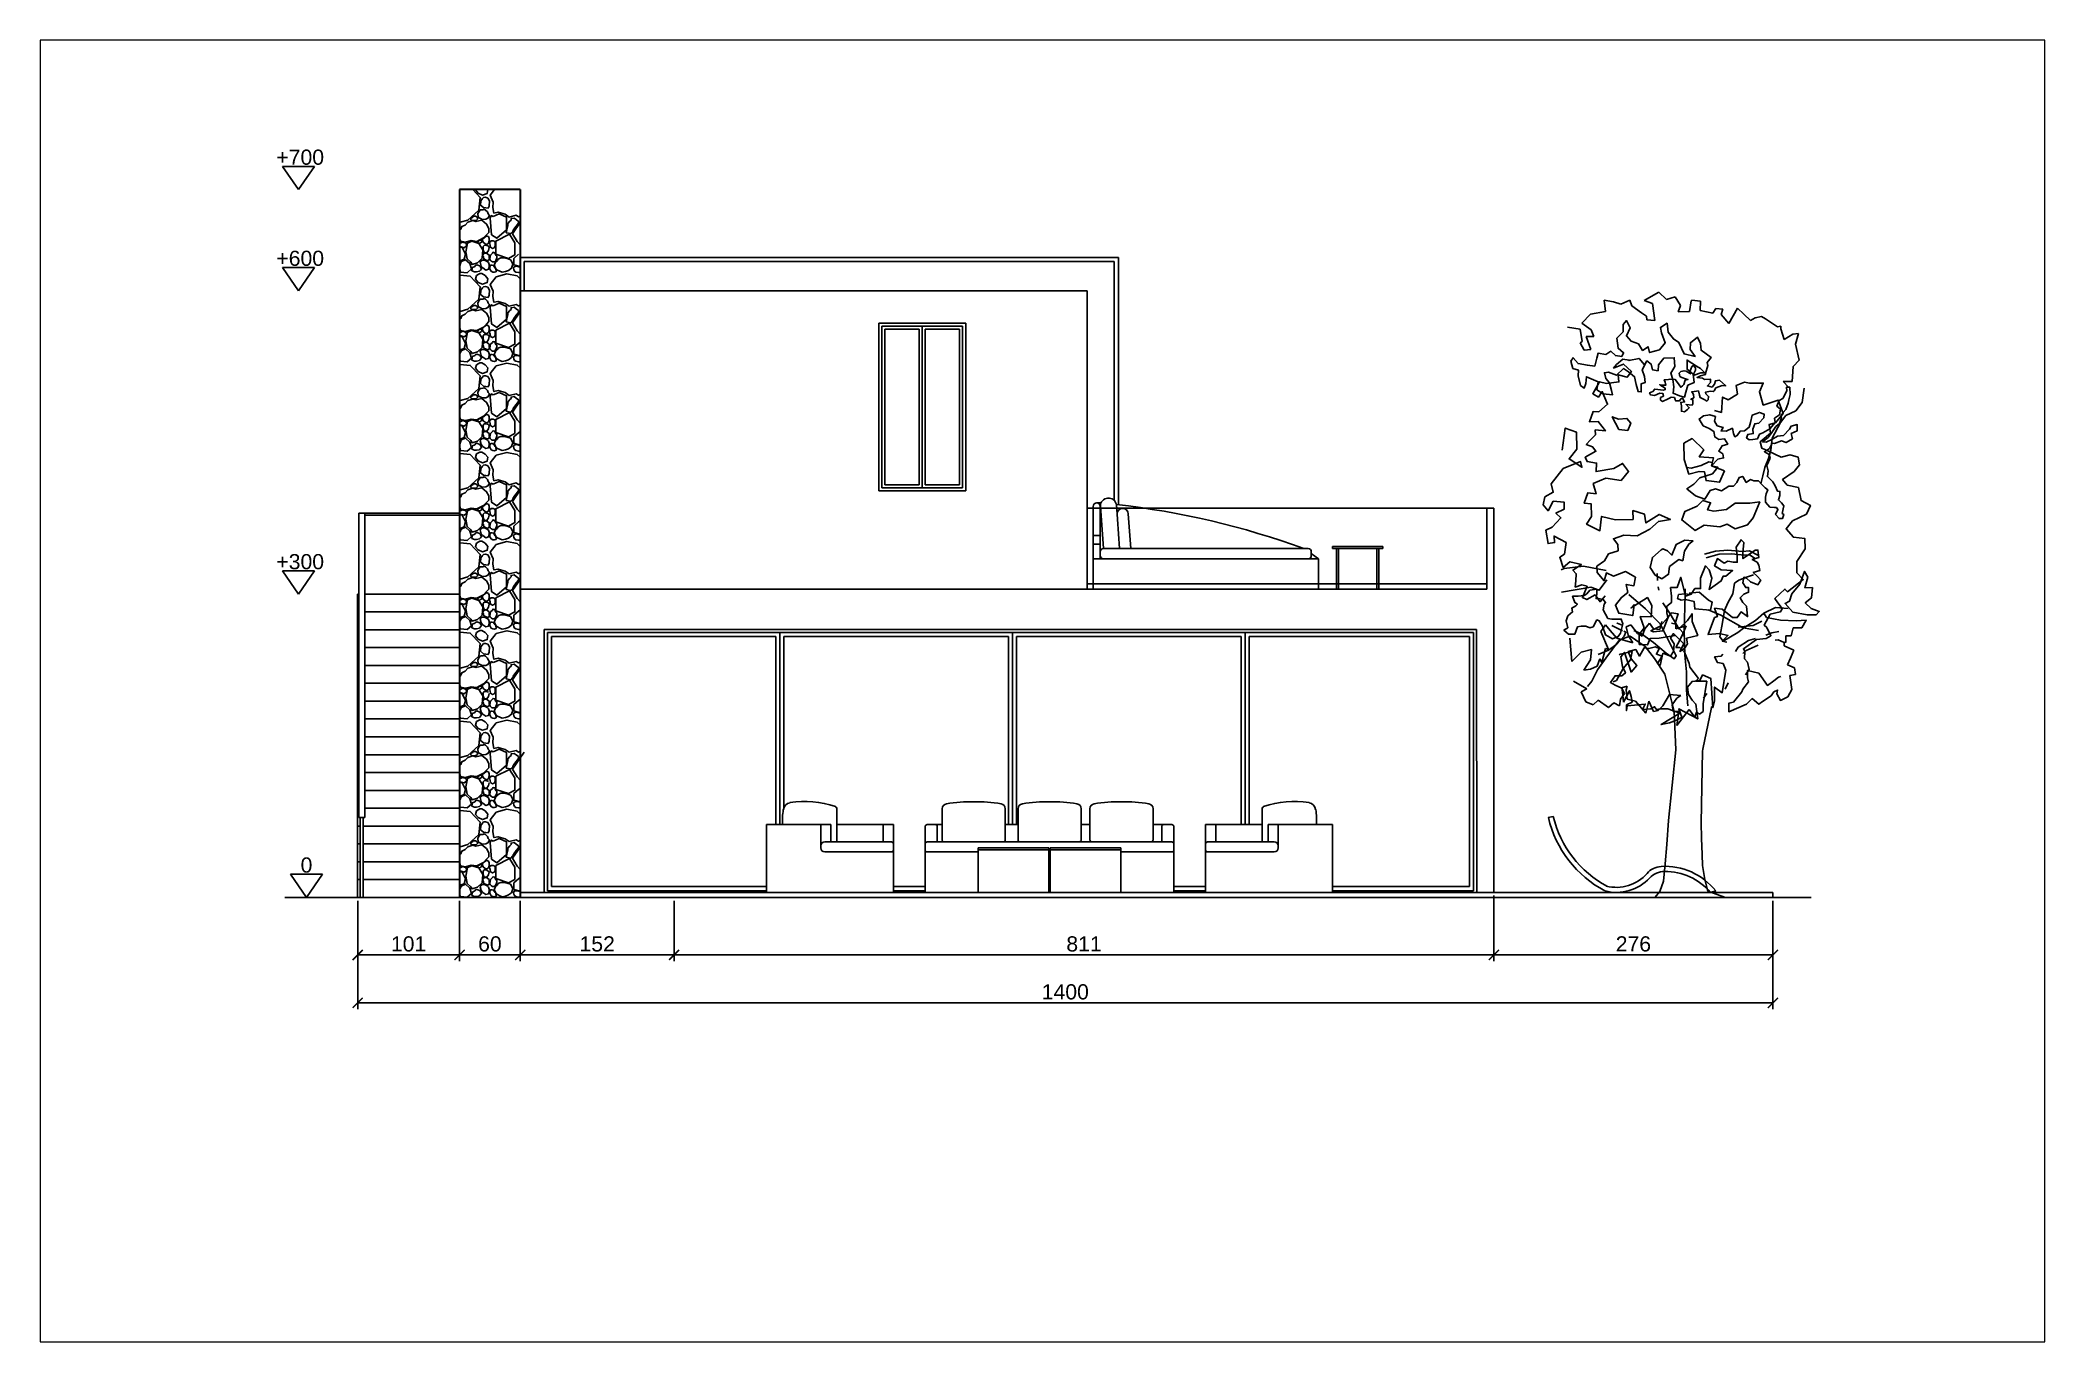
# Paper-space layout 'Layout1' of a CAD drawing. Header units: millimetres. Extents: x 8 to 404, y 4 to 261.
# The model-space entities are those that its viewports show. They can reach past a viewport. Long polylines and large blocks are cut down to what shows.
import ezdxf

# ---------------------------------------------------------------- set-up
doc = ezdxf.new("R2010")
doc.units = ezdxf.units.MM
for name, color, linetype in [('A-FLOOR-LEVL', 3, 'Continuous'), ('A-FLOOR-STRS', 3, 'Continuous'), ('A-FURN', 9, 'Continuous'), ('A-GLAZ-FULL', 4, 'Continuous'), ('A-WALL-FULL-EXTR', 1, 'Continuous'), ('ALBERO_PRUNUS', 116, 'Continuous'), ('QUOTE', 5, 'Continuous'), ('RETINO', 20, 'Continuous')]:
    doc.layers.add(name, color=color, linetype=linetype)
doc.layers.add('A-WALL-FULL-EXT', color=1, linetype='Continuous', lineweight=35)
doc.styles.get("Standard").update_dxf_attribs({"font": 'arial.ttf'})
doc.dimstyles.new('ISO-25', dxfattribs={"dimtxt": 2.5, "dimasz": 2.5, "dimexe": 1.25, "dimexo": 0.625, "dimtad": 1, "dimtxsty": 'Standard', "dimcen": 2.5, "dimadec": 0, "dimazin": 0, "dimtfac": 1, "dimtmove": 0, "dimatfit": 3, "dimfxl": 1, "dimarcsym": 0})

psp = doc.layouts.get("Layout1")

# ---------------------------------------------------------------- texts
at = {"layer": 'QUOTE', "char_height": 3, "attachment_point": 1}
for s, insert in [('+700', (54.46, 239.58)), ('+600', (54.46, 219.58)), ('+300', (54.46, 159.58)), ('0', (59.26, 99.58))]:
    psp.add_mtext_dynamic_manual_height_columns(s, width=8.0085, gutter_width=12.5, heights=[0], dxfattribs=dict(at, insert=insert))

msp = doc.modelspace()

# ---------------------------------------------------------------- blocks, each defined once
blk = doc.blocks.new('_ArchTick')
at = {"color": 0, "linetype": 'ByBlock', "const_width": 0.15}
blk.add_lwpolyline([(-0.5, -0.5), (0.5, 0.5)], dxfattribs=at)
blk = doc.blocks.new('*D3')
at = {"layer": 'Defpoints', "color": 0, "transparency": 16777216}
for p in [(70.55, 91.66), (350.47, 91.66), (350.47, 70.82)]:
    blk.add_point(p, dxfattribs=at)
at = {"layer": 'QUOTE', "lineweight": -2, "transparency": 16777216}
for p, q in [((70.55, 91.03), (70.55, 69.57)), ((350.47, 91.03), (350.47, 69.57)), ((70.55, 70.82), (350.47, 70.82))]:
    blk.add_line(p, q, dxfattribs=at)
at = {"layer": 'QUOTE', "lineweight": -2, "transparency": 16777216, "xscale": 2, "yscale": 2, "zscale": 2, "rotation": 180}
blk.add_blockref('_ArchTick', (70.55, 70.82), dxfattribs=at)
at = {"layer": 'QUOTE', "lineweight": -2, "transparency": 16777216, "xscale": 2, "yscale": 2, "zscale": 2}
blk.add_blockref('_ArchTick', (350.47, 70.82), dxfattribs=at)
at = {"layer": 'QUOTE', "color": 0, "transparency": 16777216, "insert": (210.51, 72.98), "char_height": 3, "attachment_point": 5}
blk.add_mtext('1400', dxfattribs=at)
blk = doc.blocks.new('*D4')
at = {"layer": 'Defpoints', "color": 0, "transparency": 16777216}
for p in [(70.55, 91.66), (90.7, 91.66), (90.7, 80.3)]:
    blk.add_point(p, dxfattribs=at)
at = {"layer": 'QUOTE', "lineweight": -2, "transparency": 16777216}
for p, q in [((70.55, 91.03), (70.55, 79.05)), ((90.7, 91.03), (90.7, 79.05)), ((70.55, 80.3), (90.7, 80.3))]:
    blk.add_line(p, q, dxfattribs=at)
at = {"layer": 'QUOTE', "lineweight": -2, "transparency": 16777216, "xscale": 2, "yscale": 2, "zscale": 2, "rotation": 180}
blk.add_blockref('_ArchTick', (70.55, 80.3), dxfattribs=at)
at = {"layer": 'QUOTE', "lineweight": -2, "transparency": 16777216, "xscale": 2, "yscale": 2, "zscale": 2}
blk.add_blockref('_ArchTick', (90.7, 80.3), dxfattribs=at)
at = {"layer": 'QUOTE', "color": 0, "transparency": 16777216, "insert": (80.62, 82.46), "char_height": 3, "attachment_point": 5}
blk.add_mtext('101', dxfattribs=at)
blk = doc.blocks.new('*D5')
at = {"layer": 'Defpoints', "color": 0, "transparency": 16777216}
for p in [(90.7, 91.66), (102.71, 91.66), (102.71, 80.3)]:
    blk.add_point(p, dxfattribs=at)
at = {"layer": 'QUOTE', "lineweight": -2, "transparency": 16777216}
for p, q in [((90.7, 91.03), (90.7, 79.05)), ((102.71, 91.03), (102.71, 79.05)), ((90.7, 80.3), (102.71, 80.3))]:
    blk.add_line(p, q, dxfattribs=at)
at = {"layer": 'QUOTE', "lineweight": -2, "transparency": 16777216, "xscale": 2, "yscale": 2, "zscale": 2, "rotation": 180}
blk.add_blockref('_ArchTick', (90.7, 80.3), dxfattribs=at)
at = {"layer": 'QUOTE', "lineweight": -2, "transparency": 16777216, "xscale": 2, "yscale": 2, "zscale": 2}
blk.add_blockref('_ArchTick', (102.71, 80.3), dxfattribs=at)
at = {"layer": 'QUOTE', "color": 0, "transparency": 16777216, "insert": (96.7, 82.46), "char_height": 3, "attachment_point": 5}
blk.add_mtext('60', dxfattribs=at)
blk = doc.blocks.new('*D6')
at = {"layer": 'Defpoints', "color": 0, "transparency": 16777216}
for p in [(102.71, 91.66), (133.14, 91.66), (133.14, 80.3)]:
    blk.add_point(p, dxfattribs=at)
at = {"layer": 'QUOTE', "lineweight": -2, "transparency": 16777216}
for p, q in [((102.71, 91.03), (102.71, 79.05)), ((133.14, 91.03), (133.14, 79.05)), ((102.71, 80.3), (133.14, 80.3))]:
    blk.add_line(p, q, dxfattribs=at)
at = {"layer": 'QUOTE', "lineweight": -2, "transparency": 16777216, "xscale": 2, "yscale": 2, "zscale": 2, "rotation": 180}
blk.add_blockref('_ArchTick', (102.71, 80.3), dxfattribs=at)
at = {"layer": 'QUOTE', "lineweight": -2, "transparency": 16777216, "xscale": 2, "yscale": 2, "zscale": 2}
blk.add_blockref('_ArchTick', (133.14, 80.3), dxfattribs=at)
at = {"layer": 'QUOTE', "color": 0, "transparency": 16777216, "insert": (117.92, 82.46), "char_height": 3, "attachment_point": 5}
blk.add_mtext('152', dxfattribs=at)
blk = doc.blocks.new('*D7')
at = {"layer": 'Defpoints', "color": 0, "transparency": 16777216}
for p in [(133.14, 91.66), (295.28, 92.66), (295.28, 80.3)]:
    blk.add_point(p, dxfattribs=at)
at = {"layer": 'QUOTE', "lineweight": -2, "transparency": 16777216}
for p, q in [((295.28, 92.03), (295.28, 79.05)), ((133.14, 91.03), (133.14, 79.05)), ((133.14, 80.3), (295.28, 80.3))]:
    blk.add_line(p, q, dxfattribs=at)
at = {"layer": 'QUOTE', "lineweight": -2, "transparency": 16777216, "xscale": 2, "yscale": 2, "zscale": 2, "rotation": 180}
blk.add_blockref('_ArchTick', (133.14, 80.3), dxfattribs=at)
at = {"layer": 'QUOTE', "lineweight": -2, "transparency": 16777216, "xscale": 2, "yscale": 2, "zscale": 2}
blk.add_blockref('_ArchTick', (295.28, 80.3), dxfattribs=at)
at = {"layer": 'QUOTE', "color": 0, "transparency": 16777216, "insert": (214.21, 82.46), "char_height": 3, "attachment_point": 5}
blk.add_mtext('811', dxfattribs=at)
blk = doc.blocks.new('*D8')
at = {"layer": 'Defpoints', "color": 0, "transparency": 16777216}
for p in [(295.28, 92.66), (350.47, 91.66), (350.47, 80.3)]:
    blk.add_point(p, dxfattribs=at)
at = {"layer": 'QUOTE', "lineweight": -2, "transparency": 16777216}
for p, q in [((295.28, 92.03), (295.28, 79.05)), ((350.47, 91.03), (350.47, 79.05)), ((295.28, 80.3), (350.47, 80.3))]:
    blk.add_line(p, q, dxfattribs=at)
at = {"layer": 'QUOTE', "lineweight": -2, "transparency": 16777216, "xscale": 2, "yscale": 2, "zscale": 2, "rotation": 180}
blk.add_blockref('_ArchTick', (295.28, 80.3), dxfattribs=at)
at = {"layer": 'QUOTE', "lineweight": -2, "transparency": 16777216, "xscale": 2, "yscale": 2, "zscale": 2}
blk.add_blockref('_ArchTick', (350.47, 80.3), dxfattribs=at)
at = {"layer": 'QUOTE', "color": 0, "transparency": 16777216, "insert": (322.87, 82.46), "char_height": 3, "attachment_point": 5}
blk.add_mtext('276', dxfattribs=at)

# ---------------------------------------------------------------- dimensions: what is measured, and where the dimension line sits
at = {"layer": 'QUOTE'}
for base, p1, p2, override, picture, middle in [((350.47, 70.82), (70.55, 91.66), (350.47, 91.66), {"dimtxt": 3, "dimasz": 2, "dimdec": 0, "dimlfac": -5, "dimblk1": 'ArchTick', "dimblk2": 'ArchTick', "dimsah": 1, "dimclrd": 256, "dimclre": 256, "dimlwd": 65534}, '*D3', (210.51, 72.98)), ((90.7, 80.3), (70.55, 91.66), (90.7, 91.66), {"dimtxt": 3, "dimasz": 2, "dimdec": 0, "dimlfac": -5, "dimblk1": 'ArchTick', "dimblk2": 'ArchTick', "dimsah": 1, "dimclrd": 256, "dimclre": 256, "dimlwd": 65534}, '*D4', (80.62, 82.46)), ((102.71, 80.3), (90.7, 91.66), (102.71, 91.66), {"dimtxt": 3, "dimasz": 2, "dimdec": 0, "dimlfac": -5, "dimblk1": 'ArchTick', "dimblk2": 'ArchTick', "dimsah": 1, "dimclrd": 256, "dimclre": 256, "dimtmove": 1, "dimlwd": 65534}, '*D5', (96.7, 82.46)), ((133.14, 80.3), (102.71, 91.66), (133.14, 91.66), {"dimtxt": 3, "dimasz": 2, "dimdec": 0, "dimlfac": -5, "dimblk1": 'ArchTick', "dimblk2": 'ArchTick', "dimsah": 1, "dimclrd": 256, "dimclre": 256, "dimtmove": 1, "dimlwd": 65534}, '*D6', (117.92, 82.46)), ((295.28, 80.3), (133.14, 91.66), (295.28, 92.66), {"dimtxt": 3, "dimasz": 2, "dimdec": 0, "dimlfac": -5, "dimblk1": 'ArchTick', "dimblk2": 'ArchTick', "dimsah": 1, "dimclrd": 256, "dimclre": 256, "dimtmove": 1}, '*D7', (214.21, 82.46)), ((350.47, 80.3), (295.28, 92.66), (350.47, 91.66), {"dimtxt": 3, "dimasz": 2, "dimdec": 0, "dimlfac": -5, "dimblk1": 'ArchTick', "dimblk2": 'ArchTick', "dimsah": 1, "dimclrd": 256, "dimclre": 256, "dimtmove": 1, "dimlwd": 65534}, '*D8', (322.87, 82.46))]:
    dim = psp.add_linear_dim(base=base, p1=p1, p2=p2, dimstyle='ISO-25', override=override, dxfattribs=at)
    dim.commit()
    dim.dimension.update_dxf_attribs({"geometry": picture, "text_midpoint": middle})

# ---------------------------------------------------------------- linework, layer by layer
at = {"layer": 'A-FLOOR-LEVL'}
for p, q in [((2368.8, 422.7), (859.2, 422.7)), ((2330.9, 427.7), (1092.1, 427.7)), ((2330.9, 422.7), (2330.9, 427.7))]:
    msp.add_line(p, q, dxfattribs=at)
at = {"layer": 'A-FLOOR-STRS'}
for p, q in [((932.3, 501.9), (932.3, 802.7)), ((932.3, 802.7), (938.3, 802.7)), ((938.3, 802.7), (938.3, 501.9)), ((938.3, 802.7), (1032.1, 802.7)), ((938.3, 800.7), (1032.1, 800.7)), ((931.3, 422.7), (931.3, 722.7)), ((931.3, 722.7), (932.3, 722.7)), ((938.3, 722.7), (1032.1, 722.7)), ((931.3, 705.1), (932.3, 705.1)), ((938.3, 705.1), (1032.1, 705.1)), ((931.3, 687.4), (932.3, 687.4)), ((938.3, 687.4), (1032.1, 687.4)), ((931.3, 669.8), (932.3, 669.8)), ((938.3, 669.8), (1032.1, 669.8)), ((931.3, 652.1), (932.3, 652.1)), ((931.3, 634.5), (932.3, 634.5)), ((938.3, 652.1), (1032.1, 652.1)), ((938.3, 634.5), (1032.1, 634.5)), ((931.3, 616.8), (932.3, 616.8)), ((938.3, 616.8), (1032.1, 616.8)), ((931.3, 599.2), (932.3, 599.2)), ((938.3, 599.2), (1032.1, 599.2)), ((931.3, 581.5), (932.3, 581.5)), ((938.3, 581.5), (1032.1, 581.5)), ((931.3, 563.9), (932.3, 563.9)), ((938.3, 563.9), (1032.1, 563.9)), ((931.3, 546.2), (932.3, 546.2)), ((938.3, 546.2), (1032.1, 546.2)), ((931.3, 528.6), (932.3, 528.6)), ((938.3, 528.6), (1032.1, 528.6)), ((931.3, 510.9), (932.3, 510.9)), ((938.3, 501.9), (932.3, 501.9)), ((933.8, 501.9), (933.8, 422.7)), ((936.8, 501.9), (936.8, 422.7)), ((938.3, 510.9), (1032.1, 510.9)), ((931.3, 493.3), (933.8, 493.3)), ((936.8, 493.3), (1032.1, 493.3)), ((931.3, 475.6), (933.8, 475.6)), ((931.3, 458), (933.8, 458)), ((936.8, 475.6), (1032.1, 475.6)), ((936.8, 458), (1032.1, 458)), ((931.3, 440.3), (933.8, 440.3)), ((936.8, 440.3), (1032.1, 440.3))]:
    msp.add_line(p, q, dxfattribs=at)
at = {"layer": 'A-FURN'}
for p, q in [((1658.8, 809.5), (1658.8, 757.7)), ((1665.7, 812.8), (1662.1, 812.8)), ((1665.7, 757.7), (1665.7, 812.8)), ((1665.8, 809.7), (1668.8, 767.7)), ((1681.6, 811.2), (1684.8, 767.7)), ((1693.3, 802), (1695.8, 767.7)), ((1665.5, 780.6), (1658.8, 780.6)), ((1665.5, 772.2), (1658.8, 772.2)), ((1881.4, 757.7), (1658.8, 757.7)), ((1658.8, 757.7), (1658.8, 727.7)), ((1665.7, 764.7), (1665.7, 760.7)), ((1871.4, 767.7), (1668.7, 767.7)), ((1874.4, 764.7), (1874.4, 760.7)), ((1874.4, 762.7), (1881.4, 757.7)), ((1881.4, 727.7), (1881.4, 757.7)), ((1895.3, 767.7), (1895.3, 769.7)), ((1895.3, 769.7), (1945.3, 769.7)), ((1895.3, 767.7), (1945.3, 767.7)), ((1899.3, 727.7), (1899.3, 767.7)), ((1901.3, 767.7), (1901.3, 727.7)), ((1939.3, 767.7), (1939.3, 727.7)), ((1941.3, 767.7), (1941.3, 727.7)), ((1945.3, 769.7), (1945.3, 767.7)), ((1405.1, 510.6), (1405.1, 477.7)), ((1509.3, 479.7), (1509.3, 510.4)), ((1571.8, 510.4), (1571.8, 479.7)), ((1584.4, 479.7), (1584.4, 510.4)), ((1646.9, 510.4), (1646.9, 479.7)), ((1655.5, 479.7), (1655.5, 510.4)), ((1718, 510.4), (1718, 479.7)), ((1825.9, 510.6), (1825.9, 477.7)), ((2113.7, 502.8), (2108.8, 501.7)), ((1335.6, 427.7), (1335.6, 494.7)), ((1335.6, 494.7), (1399.3, 494.7)), ((1389.3, 494.7), (1389.3, 473.7)), ((1459.1, 477.7), (1393.3, 477.7)), ((1399.3, 477.7), (1399.3, 494.7)), ((1451.1, 494.7), (1405.1, 494.7)), ((1451.1, 477.7), (1451.1, 494.7)), ((1451.1, 494.7), (1461.1, 494.7)), ((1461.1, 494.7), (1461.1, 427.7)), ((1492.5, 492.7), (1492.5, 475.7)), ((1494.5, 494.7), (1502.5, 494.7)), ((1494.5, 477.7), (1736.5, 477.7)), ((1502.5, 494.7), (1509.3, 494.7)), ((1504.5, 477.7), (1504.5, 492.7)), ((1571.8, 494.7), (1584.4, 494.7)), ((1646.9, 494.7), (1655.5, 494.7)), ((1728.5, 494.7), (1718, 494.7)), ((1726.5, 477.7), (1726.5, 492.7)), ((1728.5, 494.7), (1736.5, 494.7)), ((1738.5, 492.7), (1738.5, 475.7)), ((1779.9, 494.7), (1769.9, 494.7)), ((1769.9, 494.7), (1769.9, 427.7)), ((1771.9, 477.7), (1837.7, 477.7)), ((1779.9, 477.7), (1779.9, 494.7)), ((1779.9, 494.7), (1825.9, 494.7)), ((1895.4, 494.7), (1831.7, 494.7)), ((1831.7, 477.7), (1831.7, 494.7)), ((1841.7, 494.7), (1841.7, 473.7)), ((1895.4, 427.7), (1895.4, 494.7)), ((1389.3, 471.7), (1389.3, 473.7)), ((1459.1, 467.7), (1393.3, 467.7)), ((1461.1, 469.7), (1461.1, 475.7)), ((1492.5, 469.7), (1492.5, 475.7)), ((1492.5, 469.7), (1492.5, 427.7)), ((1494.5, 467.7), (1545, 467.7)), ((1545, 469.7), (1545, 471.7)), ((1545, 471.7), (1615, 471.7)), ((1545, 427.7), (1545, 469.7)), ((1615, 469.7), (1545, 469.7)), ((1615, 427.7), (1615, 471.7)), ((1615, 467.7), (1616, 467.7)), ((1616, 427.7), (1616, 471.7)), ((1616, 471.7), (1686, 471.7)), ((1686, 469.7), (1616, 469.7)), ((1686, 471.7), (1686, 469.7)), ((1686, 427.7), (1686, 469.7)), ((1686, 467.7), (1736.5, 467.7)), ((1738.5, 475.7), (1738.5, 469.7)), ((1738.5, 469.7), (1738.5, 427.7)), ((1769.9, 469.7), (1769.9, 475.7)), ((1771.9, 467.7), (1837.7, 467.7)), ((1841.7, 471.7), (1841.7, 473.7)), ((2274.3, 429.1), (2269.1, 427.7))]:
    msp.add_line(p, q, dxfattribs=at)
for centre, radius, start, end in [((1673.8, 809.7), 8, 11.1205, 180), ((1662.2, 809.3), 3.49, 2.0441, 177.9559), ((1683.7, 976.1), 164.3, 263.7052, 263.9359), ((1594.1, 22.9), 793.2, 69.883, 83.6626), ((1687.8, 802), 5.5, 0, 180), ((1360.2, 508.5), 8, 99.5528, 171.8875), ((1373.8, 427.6), 90.1, 70.5582, 99.5528), ((1540.6, 341.9), 175.5, 81.1489, 98.8511), ((1615.7, 341.9), 175.5, 81.1489, 98.8511), ((1686.7, 341.9), 175.5, 81.1489, 98.8511), ((1857.2, 427.6), 90.1, 80.4472, 109.4418), ((1870.8, 508.5), 8, 8.1125, 80.4472), ((1440.4, 497), 89.1, 171.8875, 181.5293), ((1403.1, 510.6), 2, 0, 70.5582), ((1514.3, 510.4), 5, 98.8511, 180), ((1566.8, 510.4), 5, 0, 81.1489), ((1589.4, 510.4), 5, 98.8511, 180), ((1641.9, 510.4), 5, 0, 81.1489), ((1660.5, 510.4), 5, 98.8511, 180), ((1713, 510.4), 5, 0, 81.1489), ((1827.9, 510.6), 2, 109.4418, 180), ((1790.6, 497), 89.1, 358.4707, 8.1125), ((2216.7, 527.1), 110.8, 193.2397, 242.0884), ((2216.7, 527.1), 105.8, 193.2397, 242.0884), ((1393.3, 473.7), 4, 90, 180), ((1459.1, 475.7), 2, 360, 90), ((1494.5, 492.7), 2, 90, 180), ((1494.5, 475.7), 2, 90, 180), ((1502.5, 492.7), 2, 0, 90), ((1511.3, 479.7), 2, 180, 270), ((1569.8, 479.7), 2, 270, 0), ((1586.4, 479.7), 2, 180, 270), ((1644.9, 479.7), 2, 270, 0), ((1657.5, 479.7), 2, 180, 270), ((1716, 479.7), 2, 270, 0), ((1728.5, 492.7), 2, 90, 180), ((1736.5, 492.7), 2, 0, 90), ((1736.5, 475.7), 2, 0, 90), ((1771.9, 475.7), 2, 90, 180), ((1837.7, 473.7), 4, 0, 90), ((1393.3, 471.7), 4, 180, 270), ((1459.1, 469.7), 2, 270, 360), ((1494.5, 469.7), 2, 180, 270), ((1736.5, 469.7), 2, 270, 0), ((1771.9, 469.7), 2, 180, 270), ((1837.7, 471.7), 4, 270, 0), ((2176.2, 472.8), 45.1, 255.4838, 317.0316), ((2176.2, 472.8), 40.1, 255.4838, 318.9785), ((2221.5, 433.4), 20, 93.3191, 138.9785), ((2223.8, 428.4), 20, 90.3815, 137.0316), ((2224.1, 389.4), 64.1, 38.364, 93.3191), ((2224.1, 389.2), 59.3, 40.5071, 90.3359)]:
    msp.add_arc(centre, radius, start, end, dxfattribs=at)
at = {"layer": 'A-FURN', "ltscale": 0.1}
for centre, start, end in [((1668.7, 764.7), 90, 180), ((1668.7, 760.7), 180, 270), ((1871.4, 764.7), 0, 90), ((1871.4, 760.7), 270, 0)]:
    msp.add_arc(centre, 3, start, end, dxfattribs=at)
at = {"layer": 'A-GLAZ-FULL'}
for p, q in [((1683.6, 1055.7), (1092.1, 1055.7)), ((1092.1, 1055.7), (1092.1, 1022.7)), ((1679.6, 1051.7), (1096.1, 1051.7)), ((1096.1, 1051.7), (1096.1, 1022.7)), ((1679.6, 815.2), (1679.6, 1051.7)), ((1683.6, 1022.7), (1683.6, 1055.7)), ((1683.6, 811), (1683.6, 1022.7)), ((1529.6, 987.7), (1449.6, 987.7)), ((1449.6, 987.7), (1449.6, 827.7)), ((1486.6, 984.7), (1452.6, 984.7)), ((1452.6, 984.7), (1452.6, 830.7)), ((1486.6, 830.7), (1486.6, 984.7)), ((1489.6, 987.7), (1489.6, 827.7)), ((1492.6, 830.7), (1492.6, 984.7)), ((1526.6, 984.7), (1492.6, 984.7)), ((1526.6, 830.7), (1526.6, 984.7)), ((1529.6, 827.7), (1529.6, 987.7)), ((1529.6, 827.7), (1449.6, 827.7)), ((1452.6, 830.7), (1486.6, 830.7)), ((1492.6, 830.7), (1526.6, 830.7)), ((2048, 807.7), (1652.7, 807.7)), ((2048, 732.7), (1652.7, 732.7)), ((1578.9, 684.7), (1118.9, 684.7)), ((1118.9, 684.7), (1118.9, 429.4)), ((1348.9, 494.7), (1348.9, 684.7)), ((1118.9, 429.4), (1335.6, 429.4)), ((1461.1, 429.4), (1492.5, 429.4))]:
    msp.add_line(p, q, dxfattribs=at)
at = {"layer": 'A-GLAZ-FULL', "ltscale": 0.1}
for p, q in [((1122.9, 433.4), (1122.9, 680.7)), ((1122.9, 680.7), (1344.9, 680.7)), ((1344.9, 680.7), (1344.9, 494.7)), ((1352.9, 511.8), (1352.9, 680.7)), ((1352.9, 680.7), (1574.9, 680.7)), ((1574.9, 680.7), (1574.9, 494.7)), ((1578.9, 684.7), (2034.9, 684.7)), ((1578.9, 494.7), (1578.9, 684.7)), ((1582.9, 494.7), (1582.9, 680.7)), ((1582.9, 680.7), (1804.9, 680.7)), ((1804.9, 680.7), (1804.9, 494.7)), ((1808.9, 684.7), (1808.9, 494.7)), ((1812.9, 680.7), (2030.9, 680.7)), ((1812.9, 680.7), (1812.9, 494.7)), ((2030.9, 680.7), (2030.9, 433.4)), ((2034.9, 684.7), (2034.9, 429.4)), ((1335.6, 433.4), (1122.9, 433.4)), ((1492.5, 433.4), (1461.1, 433.4)), ((1769.9, 433.4), (1738.5, 433.4)), ((1738.5, 429.4), (1769.9, 429.4)), ((2030.9, 433.4), (1895.4, 433.4)), ((1895.4, 429.4), (2034.9, 429.4))]:
    msp.add_line(p, q, dxfattribs=at)
at = {"layer": 'A-WALL-FULL-EXT'}
for p, q in [((1092.1, 1122.7), (1032.1, 1122.7)), ((1032.1, 1122.7), (1032.1, 422.7)), ((1092.1, 1022.7), (1092.1, 422.7))]:
    msp.add_line(p, q, dxfattribs=at)
msp.add_lwpolyline([(1092.1, 1122.7), (1092.1, 1055.7), (1092.1, 1022.7)], dxfattribs=at)
at = {"layer": 'A-WALL-FULL-EXTR'}
for p, q in [((1092.1, 1022.7), (1652.7, 1022.7)), ((1652.7, 727.7), (1652.7, 1022.7)), ((1446.6, 824.7), (1446.6, 990.7)), ((1446.6, 990.7), (1532.6, 990.7)), ((1532.6, 990.7), (1532.6, 824.7)), ((1446.6, 824.7), (1532.6, 824.7)), ((2055, 807.7), (2048, 807.7)), ((2048, 807.7), (2048, 727.7)), ((2055, 727.7), (2055, 807.7)), ((2048, 727.7), (1092.1, 727.7)), ((2055, 427.7), (2055, 727.7)), ((1115.9, 687.7), (1115.9, 427.7))]:
    msp.add_line(p, q, dxfattribs=at)
at = {"layer": 'A-WALL-FULL-EXTR', "ltscale": 0.1}
for p, q in [((1115.9, 687.7), (2037.9, 687.7)), ((2037.9, 687.7), (2038, 427.7))]:
    msp.add_line(p, q, dxfattribs=at)
at = {"layer": 'ALBERO_PRUNUS'}
for p, q in [((2165.2, 1002.2), (2163.9, 1013.4)), ((2163.9, 1013.4), (2173.3, 1011.8)), ((2173.3, 1011.8), (2180.6, 1009.4)), ((2180.6, 1009.4), (2189.4, 1013.4)), ((2189.4, 1013.4), (2191.5, 1007.8)), ((2203.7, 1013.1), (2218, 1021.4)), ((2211.9, 1010.2), (2203.7, 1013.1)), ((2218, 1021.4), (2225.6, 1014.1)), ((2225.6, 1014.1), (2234.2, 1016.8)), ((2234.2, 1016.8), (2239.5, 1008.2)), ((2248.5, 1002.1), (2250.1, 1012.6)), ((2250.1, 1012.6), (2250.8, 1013.4)), ((2250.8, 1013.4), (2259.3, 1012.3)), ((2259.3, 1012.3), (2258.9, 1003)), ((2141.9, 990.5), (2150.4, 999.4)), ((2150.4, 999.4), (2165.2, 1002.2)), ((2191.5, 1007.8), (2200.9, 1001)), ((2200.9, 1001), (2206, 997.4)), ((2206, 997.4), (2206.1, 993.8)), ((2206.1, 993.8), (2214.1, 993.2)), ((2214.1, 993.2), (2211.9, 1010.2)), ((2239.5, 1008.2), (2237.2, 1001.9)), ((2237.2, 1001.9), (2248.5, 1002.1)), ((2258.9, 1003), (2271.5, 1000.5)), ((2271.5, 1000.5), (2274.5, 1005.1)), ((2274.5, 1005.1), (2281.4, 1004.5)), ((2281.4, 1004.5), (2279.7, 999.1)), ((2279.7, 999.1), (2287.3, 990.4)), ((2287.3, 990.4), (2295.8, 1005.6)), ((2295.8, 1005.6), (2302.1, 999.5)), ((2302.1, 999.5), (2308.6, 993.3)), ((2308.6, 993.3), (2313.4, 995.8)), ((2313.4, 995.8), (2319.7, 997.2)), ((2319.7, 997.2), (2323.6, 994.9)), ((2323.6, 994.9), (2335.5, 987)), ((2127.7, 986.7), (2140.2, 984.6)), ((2140.2, 984.6), (2142.3, 972.6)), ((2142.3, 972.6), (2140.3, 971.1)), ((2151.2, 984), (2141.9, 990.5)), ((2142.3, 972.6), (2142.3, 972.6)), ((2146.3, 977.4), (2153.9, 977.6)), ((2150.9, 964.5), (2146.3, 977.4)), ((2153.9, 977.6), (2151.2, 984)), ((2335.5, 987), (2338.6, 987.6)), ((2338.6, 987.6), (2338.6, 985)), ((2338.6, 985), (2342.1, 974.6)), ((2342.1, 974.6), (2350.7, 979.8)), ((2350.7, 979.8), (2356.3, 980.5)), ((2356.3, 980.5), (2353.4, 969.8)), ((2140.3, 971.1), (2144.2, 963.8)), ((2144.2, 963.8), (2150.9, 964.5)), ((2356.8, 954.1), (2350.8, 947.8)), ((2353.4, 969.8), (2356.8, 954.1)), ((2349.8, 932.8), (2341, 932.8)), ((2341, 932.8), (2346.4, 927.5)), ((2350.8, 947.8), (2349.8, 932.8)), ((2204.4, 688.5), (2209, 694.1)), ((2209, 694.1), (2212.7, 688.5)), ((2219.2, 687.6), (2221.2, 695.5)), ((2130.1, 679.2), (2132, 656)), ((2160.7, 685.7), (2165.4, 692.2)), ((2168.2, 668), (2160.7, 685.7)), ((2165.4, 692.2), (2170, 686.6)), ((2170, 686.6), (2176.5, 679.2)), ((2176.5, 679.2), (2192.3, 674.6)), ((2185.8, 690.4), (2190.5, 692.2)), ((2187.7, 682), (2185.8, 690.4)), ((2192.3, 674.6), (2187.7, 682)), ((2190.5, 692.2), (2197, 683.8)), ((2197, 683.8), (2201.6, 681.1)), ((2201.6, 681.1), (2204.4, 688.5)), ((2212.7, 688.5), (2219.2, 687.6)), ((2230.6, 693.9), (2235, 693.1)), ((2235, 693.1), (2235, 688.5)), ((2235, 688.5), (2245.2, 691.3)), ((2238.7, 677.3), (2235, 669.9)), ((2242.4, 684.8), (2238.7, 677.3)), ((2245.2, 691.3), (2242.4, 684.8)), ((2132, 656), (2141.3, 665.3)), ((2141.3, 665.3), (2151.5, 668)), ((2150.5, 657.8), (2144, 647.6)), ((2151.5, 668), (2150.5, 657.8)), ((2157, 651.3), (2159.8, 658.8)), ((2159.8, 658.8), (2161.7, 655)), ((2161.7, 655), (2165.4, 669)), ((2165.4, 669), (2168.2, 668)), ((2235, 669.9), (2238.7, 669.9)), ((2238.7, 669.9), (2243.4, 665.3)), ((2243.4, 665.3), (2248, 654.1)), ((2146.8, 629), (2133.8, 636.5)), ((2144, 647.6), (2150.5, 648.5)), ((2150.5, 648.5), (2157, 651.3)), ((2248, 654.1), (2248.9, 650.4)), ((2248.9, 650.4), (2257.3, 639.2)), ((2257.3, 639.2), (2254.5, 636.5)), ((2254.5, 636.5), (2265.6, 636.5)), ((2265.6, 636.5), (2261.9, 614.2)), ((2141.3, 626.2), (2146.8, 629)), ((2145.9, 616), (2141.3, 626.2)), ((2153.3, 613.2), (2145.9, 616)), ((2158, 617.9), (2153.3, 613.2)), ((2168.2, 610.4), (2158, 617.9)), ((2173.7, 615.1), (2168.2, 610.4)), ((2179.3, 612.3), (2173.7, 615.1)), ((2180.2, 618.8), (2179.3, 612.3)), ((2184, 624.4), (2180.2, 618.8)), ((2186.7, 631.8), (2181.2, 630)), ((2181.2, 630), (2184, 624.4)), ((2185.8, 628.1), (2186.7, 631.8)), ((2186.7, 618.8), (2185.8, 628.1)), ((2195.1, 616.9), (2186.7, 618.8)), ((2205.3, 604.9), (2195.1, 616.9)), ((2208.1, 616.9), (2205.3, 604.9)), ((2212.7, 606.7), (2208.1, 616.9)), ((2228.5, 623.4), (2222, 612.3)), ((2239.7, 622.5), (2228.5, 623.4)), ((2231.3, 613.2), (2235.9, 619.7)), ((2235.9, 619.7), (2239.7, 622.5)), ((2217.4, 607.7), (2212.7, 606.7)), ((2222, 612.3), (2217.4, 607.7)), ((2232.2, 606.7), (2231.3, 613.2)), ((2237.8, 606.7), (2232.2, 606.7)), ((2248, 608.6), (2235.9, 592.8)), ((2235.9, 592.8), (2237.8, 606.7)), ((2253.6, 601.1), (2248, 608.6)), ((2255.4, 605.8), (2253.6, 601.1)), ((2258.2, 603.9), (2255.4, 605.8)), ((2261.9, 606.7), (2258.2, 603.9)), ((2261.9, 614.2), (2261.9, 606.7))]:
    msp.add_line(p, q, dxfattribs=at)
at = {"layer": 'ALBERO_PRUNUS', "ltscale": 0.1}
for p, q in [((2341.9, 671.4), (2342.2, 674.8)), ((2343.7, 674.9), (2342.2, 675)), ((2348.9, 681.3), (2343.7, 681.3)), ((2343.7, 681.3), (2343.7, 674.9)), ((2351, 689.2), (2348.9, 681.3)), ((2359.6, 689.2), (2351, 689.2)), ((2351.7, 667.1), (2341.9, 671.4)), ((2345.5, 652.7), (2348.3, 659.3)), ((2348.3, 659.3), (2351.7, 667.1)), ((2352.4, 649.7), (2345.5, 652.7)), ((2347.7, 642.3), (2353.3, 643.1)), ((2349.7, 628.3), (2347.7, 642.3)), ((2347.7, 642.3), (2347.7, 642.3)), ((2353.3, 643.1), (2352.4, 649.7))]:
    msp.add_line(p, q, dxfattribs=at)
at = {"layer": 'ALBERO_PRUNUS'}
for points in [[(2264.2, 940.9), (2266.4, 948.7), (2265.9, 951.8), (2269.8, 956.8), (2259.8, 963.9), (2259.2, 970.6), (2256.3, 976.8), (2249.3, 971.2), (2249, 964.5), (2254, 957.8), (2243.1, 960.3), (2238, 971.6), (2232.5, 975.1), (2227.4, 981.7), (2226.3, 990.6), (2219.7, 986.5), (2220.7, 981.1), (2224.4, 971.2), (2218.7, 964.3), (2208.9, 961.5), (2207.4, 967.3), (2202.1, 963.6), (2197.9, 970.2), (2190.7, 972.8), (2186, 978.2), (2189.9, 985.9), (2186.2, 993.1), (2182.7, 989.4), (2182.8, 982.2), (2176.6, 975.7), (2177.8, 965.8), (2183.2, 961.3), (2181.5, 957.8), (2175.2, 958.6), (2170.6, 962.9), (2165.7, 959.7), (2158, 960.9), (2156.8, 955.9), (2154.7, 948.2), (2147.4, 949), (2138.3, 950.6), (2133.3, 956.4), (2131.2, 953.2), (2133.1, 945.9), (2138.6, 944.3), (2138.2, 938.4), (2140.6, 929.1), (2144.3, 926.4), (2146, 930.9), (2146.4, 937.7), (2151.3, 935.5), (2158.1, 932.5), (2156.9, 924.8), (2162.9, 920.9), (2172.3, 919.8), (2171.3, 924.2), (2169.4, 931.5), (2165.7, 935.8), (2164.3, 941.6), (2168.3, 942.2), (2176.1, 939.2), (2183.1, 945.7), (2188.1, 942.6), (2194.1, 937.7), (2195.6, 930.1), (2197.5, 923), (2200.7, 922.6), (2200.5, 930.6), (2204.6, 932.1), (2203.9, 938), (2201.6, 944.6), (2206.3, 953.3), (2210.4, 950.2), (2211.9, 944.4), (2217.3, 943.6), (2217.7, 949.4), (2223, 955.9), (2233.3, 956.5), (2234, 947.9), (2230, 941.2), (2232, 934.9), (2233, 927.7), (2232.2, 921.4), (2238.6, 918.8), (2243.5, 917.5), (2244.9, 922.5), (2246.9, 929.3), (2253.2, 932.1), (2252.1, 940.2), (2246.1, 945.1), (2246, 954.1), (2255.2, 948), (2259.2, 945.7)], [(2278.1, 934.3), (2274, 933.6), (2273.3, 930.2), (2270.7, 927.4), (2266.2, 928.5), (2269.3, 932.1), (2269.3, 935.2), (2263.2, 934.8), (2261.4, 936.4), (2255.9, 936.9), (2259.2, 938.4), (2264.4, 940), (2264.2, 941.5), (2259.6, 941.5), (2253.2, 939.1), (2252.3, 940.1), (2254.4, 944.1), (2254.4, 946.3), (2252.3, 948.9), (2250.6, 947.7), (2248.6, 942.4), (2249.1, 940.5), (2248.4, 941.2), (2245.1, 943), (2243.1, 943.6), (2240, 942.7), (2238.3, 941.3), (2239, 937.9), (2240.8, 936.9), (2244.6, 935.7), (2246.9, 934.8), (2244.1, 934.1), (2242.7, 930), (2241.4, 928.5), (2239.8, 927.3), (2236.7, 931.9), (2234.3, 934.8), (2229.3, 935.3), (2227.6, 934.8), (2223.5, 934.6), (2224.2, 932.2), (2225, 929.3), (2222.3, 929.3), (2219, 929.8), (2224.2, 926.4), (2224.5, 925), (2222.6, 924.5), (2214.1, 925.4), (2212.2, 923.1), (2208.9, 921.6), (2209.9, 919.7), (2213.9, 919.2), (2219.2, 921.3), (2222, 921.1), (2222.3, 920.1), (2222.6, 918.5), (2219.9, 917.1), (2219.7, 914.6), (2221.6, 913.2), (2227.3, 915.8), (2229.2, 916.8), (2230.2, 917.3), (2233.5, 917), (2234.1, 915.3), (2234.5, 913.9), (2238.6, 913.9), (2240.3, 916.1), (2241.5, 916.5), (2243.6, 912.7), (2239.8, 912.2), (2240.5, 908.9), (2240.5, 903.6), (2243.6, 903.1), (2246.3, 905.1), (2248.1, 907), (2245.1, 910.3), (2251, 909.6), (2251.8, 911), (2251.8, 914.7), (2249.8, 915.4), (2252.7, 916.8), (2252.3, 920.1), (2250.6, 922.8), (2255.3, 923.5), (2257.2, 923.7), (2258.4, 919.4), (2259, 917), (2263.7, 914.9), (2265.6, 913.5), (2266.9, 914.9), (2267.3, 918.2), (2264.7, 920.9), (2264.2, 922.3), (2269.3, 923.3), (2271.9, 923.1), (2272.8, 923.7), (2274.5, 926.6), (2280.7, 929), (2284.3, 928.5)], [(2347.5, 927.2), (2348, 920.2), (2346.7, 914.8), (2346.1, 911.4), (2343.6, 905.3), (2338.9, 899.8), (2339.4, 897.4), (2337.4, 891.3), (2333.8, 888.3), (2329.3, 881.4), (2326.3, 877.6), (2320.7, 873.2), (2324.3, 872.9), (2329.7, 875.7), (2335.3, 878.8), (2341.4, 879.6), (2347.3, 885.8), (2348.9, 888.9), (2354.9, 890.3), (2354.8, 884), (2349.1, 881.5), (2350.2, 876.4), (2343.9, 872.6), (2339.4, 874.2), (2332.4, 871.7), (2330.1, 872), (2327.5, 866.6), (2322.5, 863.4), (2327.3, 860.8), (2328.3, 857.1), (2324.8, 850), (2326.3, 844.6), (2325.4, 838.9), (2330.9, 833.6), (2333, 829.6), (2335.4, 824.6), (2337.8, 824.3), (2337.9, 820.3), (2336.3, 815.9), (2339.4, 812.9), (2341.8, 810), (2339.9, 802.5), (2341.6, 801.5), (2340.3, 797.4), (2337, 797.4), (2333.5, 801.4), (2335.8, 806.5), (2334.3, 808.4), (2332.4, 808.4), (2328, 808.7), (2323.5, 813.6), (2323.7, 818.7), (2324.4, 822), (2326, 825.8), (2323.2, 827.8), (2319.8, 831.1), (2316.7, 834.7), (2312, 834.6), (2308.6, 835.9), (2304.6, 833.1), (2301.1, 839.1), (2297.5, 838), (2295.2, 832.9), (2291.9, 829.5), (2287.2, 829.4), (2280.2, 824.8), (2274.1, 826.8), (2268.7, 825.3), (2263.5, 816.5), (2254.4, 820), (2245.8, 826.9), (2252.8, 831.4), (2258.7, 837.6), (2271.1, 841.6), (2276.3, 848.3), (2270.2, 849.6), (2276.5, 856.1), (2282.2, 857.3), (2281.5, 861.3), (2277.3, 863.9), (2280.7, 869.3), (2286.3, 871.1), (2283.2, 876.1), (2277.5, 875.7), (2273.4, 878.2), (2272.6, 883.6), (2267.8, 886.3), (2262, 889.1), (2257.9, 895.8), (2262.2, 899), (2268.5, 900.1), (2274, 898.2), (2273.1, 893.8), (2275.9, 889.1), (2281.6, 887.5), (2279.6, 884.1), (2284.7, 883.9), (2290.8, 886.7), (2291.8, 881.6), (2293.3, 878.3), (2295.6, 879.4), (2298.5, 883.8), (2302.9, 884.3), (2307.5, 887.7), (2308.7, 892.5), (2310.3, 899.6), (2317.7, 902.4), (2322.1, 900.7), (2321.8, 897.1), (2316.9, 891.9), (2312.9, 891.2), (2310.9, 885.7), (2311.4, 881.4), (2306, 880.6), (2304.8, 877.2), (2307.5, 875.2), (2311.2, 875.7), (2315.8, 876.4), (2317.5, 880.8), (2320.8, 882.3), (2327.8, 886.1), (2333.1, 892.3), (2332.6, 896.6), (2337.3, 900.1), (2338.5, 905.5), (2334.8, 908.4), (2337, 914.2), (2340.7, 916), (2344.8, 923.8), (2344.4, 927.5)], [(2178.5, 885.6), (2187.4, 884.6), (2190.3, 891.6), (2186.5, 896.5), (2178.3, 895.6), (2172, 898.1)], [(2282.9, 844.5), (2278.1, 833.3), (2264.9, 834.9), (2263.4, 843.6), (2257.9, 844.1), (2247.9, 841.4), (2243.3, 855.7), (2242.9, 871.9), (2251, 876.5), (2262.5, 865.4), (2258.1, 858.5), (2272, 857.5), (2270.2, 849.4)], [(2311.4, 798.2), (2305.9, 791.1), (2293.5, 787.2), (2285.8, 792), (2278.4, 789.3), (2262.8, 790.8), (2254.1, 785.7), (2240.7, 796.1), (2243.8, 804.3), (2256.1, 809.5), (2261.6, 815.3), (2269.2, 813), (2266.3, 806), (2272.5, 804.8), (2285, 806.4), (2293.6, 812.7), (2308, 812.5), (2317.9, 813.9)], [(2252.1, 775.3), (2247.8, 772.1), (2243.4, 765.2), (2241.8, 755.7), (2238, 756.9), (2228.8, 749.9), (2227.7, 742.4), (2220.9, 737.9), (2214.6, 741.5), (2209.4, 748.9), (2211.8, 759), (2220.3, 766.6), (2222.2, 767.3), (2226.6, 765.5), (2231.1, 761.3), (2235.2, 771.9), (2243.9, 775.9)], [(2370, 729.1), (2369, 719), (2362.9, 713.9), (2368.6, 708.3), (2376.7, 705.5), (2373.6, 702.3), (2364.9, 702.1), (2350.5, 704.9), (2342.9, 713.5), (2347.2, 715.6), (2349.6, 723.1), (2357.5, 732.6), (2362.2, 745.1), (2365.4, 739.6), (2362.5, 729)], [(2182.5, 693.3), (2181, 698), (2177.9, 698), (2171.7, 698), (2167.8, 698.7), (2163.1, 707.3), (2163.9, 712.7), (2165.4, 714.3), (2163.1, 717.4), (2158.4, 718.2), (2156.1, 718.2), (2156.9, 722.8), (2156.9, 727.5), (2149.9, 726.7), (2146.8, 722.8), (2144.4, 721.3), (2138.2, 720.5), (2132.8, 720.5), (2135.1, 714.3), (2137.5, 712.7), (2135.9, 711.2), (2132, 708.8), (2132.8, 705), (2128.1, 701.1), (2126.6, 696.4), (2128.1, 689.4), (2124.2, 687.1), (2128.9, 683.2), (2135.1, 683.2), (2137.5, 690.2), (2141.3, 691), (2146, 691), (2149.9, 689.4), (2153, 690.2), (2156.9, 697.2), (2159.2, 696.4), (2162.3, 691), (2165.4, 682.4), (2172.4, 678.5), (2177.9, 680.9), (2180.2, 684)]]:
    msp.add_lwpolyline(points, close=True, dxfattribs=at)
for points in [[(2234.3, 681.7), (2218.3, 679.1), (2209.4, 678.7), (2207, 672.5), (2198.8, 672.9), (2198.8, 682.8), (2203.6, 689.3), (2199.7, 700.4), (2210.4, 700.1), (2211.3, 711.3), (2206.8, 719.2), (2190.7, 709.1), (2193.7, 712.3), (2192.3, 701.5), (2178.5, 703.8), (2175.1, 711.7), (2181.1, 719.4), (2187.3, 724.4), (2185.9, 732.2), (2193.5, 730.9), (2195.1, 739.3), (2185.1, 745), (2173.2, 740.5), (2166.3, 743.6), (2163.9, 735.9), (2157, 743.9), (2156.7, 750.3), (2164.2, 755.5), (2168.4, 762.4), (2177.8, 765.5), (2177.5, 771.9), (2173.2, 777.4), (2183.6, 780.9), (2196.7, 780.4), (2209.2, 786.8), (2217.7, 794.6), (2229.6, 796.6), (2218.3, 801.5), (2205.3, 793.1), (2203.8, 801.9), (2192.5, 805.3), (2192.7, 796.6), (2175.3, 796.3), (2161.5, 799.6), (2159.8, 785.3), (2146.6, 791.9), (2151.4, 799.4), (2151.1, 812.1), (2144.4, 812.5), (2147.8, 822.7), (2156, 822), (2153.2, 832), (2165.6, 837.2), (2180.7, 835.1), (2188.1, 844), (2182.3, 852), (2173.6, 846.9), (2156.1, 843.9), (2156.6, 852.2), (2147.2, 853.8), (2145.3, 858.1), (2155.8, 864), (2152.5, 868.2), (2146.3, 870.7), (2150.6, 875.1), (2155.5, 880.3), (2155.2, 885.1), (2165.2, 884.1), (2158.1, 893.3), (2149.5, 893.2), (2153.1, 903.2), (2158.7, 902.8), (2167.4, 910.4), (2162.1, 922.9), (2158.4, 917.6), (2152.7, 920.9), (2159.3, 932.7), (2166.3, 931), (2178.7, 932.5), (2177.9, 939.4), (2186.8, 937.2), (2191, 942.7), (2183.3, 950.2), (2173.4, 946.2), (2176.3, 949.9), (2182.6, 954.9), (2188.9, 954.1), (2188.5, 953.7), (2198.5, 955.7), (2203.8, 949.3), (2203.8, 949.3), (2203.8, 949.3), (2203.8, 949.3), (2203.8, 949.3), (2203.8, 949.3), (2203.8, 949.3)], [(2273, 904.4), (2280, 902.4), (2281.1, 917.5), (2286.7, 914.8), (2295.8, 920.5), (2294.7, 929.1), (2302.8, 932.4), (2307.8, 931.3), (2321.4, 931.4), (2317.5, 922.6), (2321.4, 909.6), (2336.1, 914.6), (2341.2, 901.2), (2333.4, 892), (2327.2, 890.3), (2328.4, 881.7), (2318.3, 873.2), (2320, 867), (2325.9, 864.4), (2339.2, 858.2), (2348.1, 860.4), (2355.9, 858.1), (2357.3, 850.5), (2351.9, 844.1), (2340.4, 836), (2345.1, 830.5), (2356.1, 828), (2358.7, 815.1), (2368, 810.4), (2364.1, 801.6), (2350.4, 795.1), (2343.9, 787.1), (2351.2, 778.9), (2362.4, 777.8), (2362.7, 767.4), (2354.6, 755.1), (2354.6, 743.6), (2360.9, 737), (2345.4, 725.1), (2342.8, 727.7), (2332.9, 718.5), (2335.8, 713.9), (2340.1, 708.5), (2338.9, 705.6), (2338.2, 705.2), (2328.2, 702.8), (2322.4, 691.9), (2325, 689.6), (2328.9, 681.5), (2324.4, 678.7), (2314.7, 677.7), (2301.7, 668.6), (2303.2, 666.2), (2302.7, 658.7), (2305.7, 655.4), (2307.4, 648), (2303.9, 642.9)], [(2361.8, 926.3), (2359.9, 912.3), (2353.5, 903.8), (2343.7, 899.3), (2338.4, 892.5), (2330.3, 876.8), (2329, 865.1), (2326.5, 856.8), (2322.8, 847.8), (2321.1, 839.6), (2319.3, 833), (2318.8, 832.2)], [(2165, 720.9), (2160, 715.1), (2155.1, 721.9), (2146.8, 717.2), (2142.6, 719.3), (2147.1, 730.5), (2141.8, 731.7), (2135.5, 729.6), (2135.9, 735.8), (2136.5, 742.9), (2133.2, 746.5), (2141.6, 752), (2130.2, 754.7), (2123.6, 749.1), (2120.1, 759.1), (2124.7, 762.3), (2126.6, 773.7), (2114.5, 780.1), (2115, 773.6), (2108.5, 772.6), (2106.2, 785.9), (2112.7, 789), (2121.3, 798), (2116.3, 802.8), (2124.6, 806.8), (2124.4, 813.7), (2113.6, 814.6), (2108.5, 805.2), (2103.6, 811), (2105.2, 818.8), (2113.6, 823.5), (2111.7, 831.7), (2123.6, 847), (2140.7, 853.7), (2142.1, 848.2), (2129.4, 856.4), (2137, 865.9), (2136.6, 882.9), (2125.6, 886.9), (2122.4, 865.1)], [(2271, 853), (2267.5, 853.5), (2259.8, 849.8), (2250.1, 847.2), (2245.8, 847.9)], [(2183.2, 615.9), (2182.3, 626.1), (2181.4, 629.8), (2174.8, 632.6), (2170.2, 635.4), (2174.8, 641.9), (2181.4, 641.9), (2185.1, 644.7), (2182.3, 651.2), (2180.4, 660.5), (2184.1, 665.1), (2190.6, 645.6), (2196.2, 652.1), (2190.6, 658.6), (2187.9, 666), (2195.3, 667.9), (2199, 661.4), (2203.7, 669.7), (2208.3, 668.8), (2214.8, 670.7), (2218.5, 668.8), (2215.7, 663.2), (2221.3, 661.4), (2216.7, 654), (2219.4, 652.1), (2222.2, 664.2), (2229.7, 661.4), (2232.5, 666), (2233.4, 673.5), (2229.7, 679), (2232.5, 683.7), (2242.7, 673.5), (2239, 666), (2243.6, 668.8), (2246.4, 673.5), (2245.5, 679), (2256.6, 681.8), (2251, 695.7), (2251, 703.2), (2246.4, 696.7), (2238, 688.3), (2234.3, 693.9), (2237.1, 703.2), (2230.6, 704.1), (2227.8, 700.4), (2222.2, 686.5), (2212.9, 685.5), (2210.2, 686.5), (2219.4, 691.1), (2226.9, 699.5), (2226, 704.1), (2226, 710.6), (2230.6, 714.3), (2230.6, 720.8), (2229.7, 729.2), (2236.2, 729.2), (2239.9, 739.4), (2244.5, 720.8), (2250.1, 722.7), (2253.8, 728.2), (2259.4, 728.2), (2259.4, 738.4), (2264.1, 750.5), (2267.8, 746.8), (2270.6, 738.4), (2267.8, 727.3), (2279.8, 735.7), (2281.7, 740.3), (2284.5, 740.3), (2291, 745.9), (2279.8, 746.8), (2273.3, 750.5), (2276.1, 757.9), (2282.6, 753.3), (2286.4, 755.2), (2291.9, 754.2), (2295.6, 754.2), (2295.6, 759.8), (2294.7, 769.1), (2299.4, 776.5), (2302.1, 773.7), (2301.2, 763.5), (2301.2, 757.9), (2306.8, 761.6), (2313.3, 766.3), (2316.1, 766.3), (2317, 758.9), (2310.5, 757), (2315.2, 754.2), (2317, 751.4), (2317.9, 745.9), (2311.4, 744), (2315.2, 740.3), (2318.9, 736.6), (2316.1, 731.9), (2308.7, 734.7), (2304.9, 738.4), (2302.1, 739.4), (2301.2, 733.8), (2304, 729.2), (2306.8, 729.2), (2306.8, 724.5), (2302.1, 722.7), (2298.4, 718.9), (2301.2, 714.3), (2304.9, 710.6), (2305.9, 700.4), (2299.4, 705), (2295.6, 699.5), (2291, 699.5), (2280.8, 707.8), (2273.3, 708.7), (2276.1, 700.4), (2273.3, 699.5), (2266.8, 682.7), (2278, 683.7), (2286.4, 681.8), (2280.8, 676.2), (2285.3, 675.2)], [(2263.3, 762.3), (2274, 765.2), (2286.4, 766.3), (2300.8, 764.7), (2307.8, 765.6), (2316.8, 760.8)], [(2313.2, 757.8), (2307.9, 761.4), (2302.9, 761.2), (2290, 762.5), (2277.6, 762.2), (2271.8, 760.5), (2264.9, 758.6)], [(2121.5, 746.8), (2124.4, 748.1), (2143.7, 750.2), (2165.9, 745.9)], [(2166.7, 736.7), (2159.1, 726.5), (2150.9, 729.7), (2121.8, 724.7)], [(2216.6, 743.2), (2216.8, 736.2)], [(2311.7, 741.6), (2305.7, 739.7), (2297.2, 736.4), (2293, 733.5), (2291.3, 723), (2286.3, 714.2), (2283.2, 706.5), (2280.5, 690.9), (2278.4, 680.3), (2281.6, 676.1), (2296.2, 684.6), (2303.1, 689.9), (2313.8, 696.7), (2321.8, 703.9), (2324.6, 699.7), (2338.3, 697), (2353.8, 696.2), (2363.9, 696.8), (2359.6, 689.2)], [(2193.3, 686.6), (2201, 683.4), (2212.9, 674.8), (2225.2, 664.2), (2233.1, 658.6), (2235.3, 661.7), (2219.4, 693.2), (2205, 708), (2188.4, 722.3)], [(2217.4, 730), (2218.1, 726.5)], [(2222, 714.2), (2229.2, 703.2), (2237, 690.2), (2241.8, 684.8), (2243.4, 680.7)], [(2248.1, 723.5), (2258, 724.7), (2262.3, 721), (2267.2, 716.7), (2270.9, 714.8), (2269.1, 706.8), (2253.6, 708), (2253, 715.5), (2244.4, 717.3), (2240.1, 716.7), (2236.4, 718.5), (2237.6, 722.2), (2243.8, 722.9), (2249.3, 722.2)], [(2246.7, 612.3), (2245.5, 627.8), (2245.5, 645.7), (2243.9, 662.3), (2243.3, 686), (2244.3, 722.2), (2244.2, 727.9)], [(2176.7, 694.2), (2177, 694.1), (2181.7, 691.9)], [(2316.5, 686.8), (2301.5, 689.2), (2279.4, 701.9), (2266.9, 707)], [(2296.5, 689.9), (2311.5, 691.7), (2319.9, 695.8)], [(2321.8, 703.9), (2333.6, 709.6), (2346, 708.5)], [(2214.2, 422.7), (2219.1, 428.6), (2222.7, 438.8), (2224.2, 456), (2226.1, 475.1), (2227.6, 498.9), (2227.6, 498.9), (2234.8, 568.6), (2233.1, 606.7), (2224, 643.4), (2213.9, 659.1), (2204.6, 670.9), (2189.6, 681), (2179.2, 677.6), (2172.4, 668.1), (2165.7, 659.4), (2157.4, 647.9), (2151.8, 636.5), (2147.6, 631.3)], [(2158.2, 663), (2168.3, 667.1), (2176.7, 673.1), (2183.9, 681.1), (2185.4, 685), (2183.4, 685.9)], [(2182.3, 686.4), (2171.7, 691.6)], [(2294, 666), (2296.5, 670.3), (2306.9, 676.7), (2313.6, 678.8)], [(2323.9, 682.2), (2330, 684.3), (2336.9, 685.6)], [(2342.2, 674.8), (2341.9, 674.9), (2336, 677.5), (2333.1, 677.3)], [(2173, 635.8), (2176.2, 637.4), (2182.9, 649.2), (2190, 657.6), (2191.8, 665.8), (2179.8, 663.2), (2179, 662.5)], [(2281.3, 663.2), (2279.8, 661.4), (2273.3, 660.5), (2276.1, 654.9), (2281.7, 654), (2284.5, 647.5), (2280.8, 625.2), (2273.3, 630.8), (2273.3, 616.8), (2271.5, 610.3), (2269.6, 639.1), (2261.3, 642.8), (2258.5, 637.3), (2251, 636.3), (2246.4, 630.8), (2247.3, 623.3), (2251, 617.8), (2254.8, 614), (2256.6, 599.2), (2238, 609.4), (2240.8, 601), (2236.2, 598.3), (2228.7, 595.5), (2220.4, 593.6), (2239, 604.8), (2226.9, 609.4), (2219.4, 609.4), (2215.7, 608.5), (2213.9, 611.3), (2210.2, 609.4), (2201.8, 608.5), (2204.6, 614), (2186.9, 612.2), (2186, 607.5), (2186, 613.1), (2191.6, 615.9), (2190.6, 621.5), (2189, 627.1), (2183.2, 615.9)], [(2316.4, 672.3), (2304.4, 667), (2301.1, 663.9)], [(2286.6, 634.8), (2283.8, 628.8)], [(2349.7, 628.3), (2345.8, 621.2), (2338.4, 617.5), (2334.7, 624), (2335.6, 627.7), (2331.9, 625.9), (2329.1, 622.2), (2320.7, 616.6), (2317, 613.8), (2310.5, 619.4), (2304.9, 613.8), (2287.3, 606.4), (2287.3, 614.7), (2291.9, 615.7), (2300.3, 625.9), (2301.2, 628.7), (2306.8, 636.1), (2305.8, 639.8), (2305.8, 647.2), (2317, 644.5), (2325.4, 632.4), (2331.9, 637), (2336.5, 640.7), (2338.8, 641.1)], [(2262.4, 619.7), (2265.5, 624.3)], [(2270.5, 611.4), (2270.1, 610.5), (2261.6, 569.2), (2261.2, 567.3), (2260.1, 496.4), (2260.1, 496.4), (2260.3, 481.2), (2261.1, 465.3), (2261.4, 454.4), (2263.6, 440.4), (2266.7, 428.8), (2283.9, 422.7)]]:
    msp.add_lwpolyline(points, dxfattribs=at)
at = {"layer": 'RETINO'}
for points in [[(1040.4, 1092.6), (1051.2, 1102.4), (1052.5, 1114.8), (1045.1, 1122.7)], [(1047.9, 1122.7), (1047.8, 1122.5), (1050.6, 1119.3), (1054.9, 1117.3), (1059.4, 1118.9), (1060.1, 1122.7)], [(1054.9, 1113.8), (1053.2, 1111.5), (1052.9, 1107.3), (1055.6, 1104.9)], [(1055.9, 1114.9), (1054.9, 1113.8)], [(1055.6, 1104.9), (1060.3, 1104.2), (1061.5, 1106.4), (1061.6, 1111.6)], [(1060, 1114.3), (1057.8, 1115.1), (1055.9, 1114.9)], [(1061.6, 1111.6), (1060, 1114.3)], [(1066.7, 1122.7), (1062.5, 1117.2), (1065.3, 1110.4), (1064.9, 1105.1)], [(1032.8, 1090.4), (1040.4, 1092.6)], [(1032.8, 1073.5), (1033.1, 1071.7), (1038, 1070.7), (1043.4, 1072.3), (1049.2, 1071.5), (1055.7, 1074.9), (1058.8, 1078.1), (1061, 1080.4), (1061, 1084.4), (1058.8, 1088.6), (1054, 1092.5), (1048.3, 1091.1), (1045.2, 1092), (1040.2, 1090.5), (1037.5, 1087.7), (1034.2, 1086.2), (1033.4, 1083.5), (1032.8, 1082.8)], [(1045.1, 1095.5), (1043.6, 1094.6), (1043.1, 1093.9), (1043.1, 1093.1), (1044, 1092.6), (1046.4, 1092.2), (1048.8, 1092.6), (1049.9, 1093.5), (1049.9, 1094.3), (1049.1, 1095.8), (1047.9, 1096.3), (1046.5, 1096.3), (1045.6, 1096.2), (1045.1, 1095.5)], [(1050.1, 1099), (1050.6, 1095.3), (1054.4, 1093.1), (1057.9, 1093.4), (1060.1, 1094.4), (1061.2, 1096.3), (1061.2, 1097.5), (1060.5, 1098.7), (1059.8, 1100.6), (1057.8, 1102.5), (1056.3, 1103.3), (1055.2, 1102.6), (1053.5, 1102.6), (1052.4, 1102.6), (1051.4, 1101.2), (1050.1, 1099)], [(1065.3, 1096.1), (1063.4, 1097), (1062.3, 1094.5), (1063.8, 1078.1), (1069.1, 1074.6), (1078.5, 1082.9), (1078.5, 1095.4), (1071.3, 1098.7), (1065.3, 1096.1)], [(1064.9, 1105.1), (1066.1, 1099.5), (1070.1, 1100.4), (1077.1, 1098.3), (1081, 1095.6), (1088.2, 1097.3), (1090.5, 1095.9), (1092.1, 1096.5)], [(1081.7, 1091.5), (1079.7, 1089.1), (1079.7, 1087.3), (1078.3, 1080), (1082.7, 1079.2), (1084.7, 1081.3), (1085.1, 1082.8), (1085.6, 1083.5), (1087.9, 1086.6), (1090.2, 1089.5), (1090.2, 1091.3), (1088, 1093.1), (1086.2, 1094.6), (1083.1, 1094.1), (1083.1, 1092.6), (1081.7, 1091.5)], [(1038.8, 1067.1), (1038.6, 1069.6), (1035.2, 1070.8), (1032.8, 1069.7)], [(1044.2, 1071.6), (1039.8, 1069.8), (1038.4, 1061.3), (1039.5, 1054.2), (1043.3, 1050.9), (1044.5, 1048.8), (1049.9, 1050.4), (1054.3, 1054.9), (1055, 1063.1), (1051, 1069.4), (1044.2, 1071.6)], [(1051.4, 1072.4), (1050.5, 1071.6), (1050, 1070.8), (1050.2, 1070.3), (1051.1, 1069.6), (1052, 1069.6), (1052.9, 1070.1), (1053.7, 1070.7), (1054.2, 1071.2), (1054.1, 1072.5), (1053.6, 1072.8), (1053.1, 1073), (1052.2, 1072.5), (1051.4, 1072.4)], [(1056.6, 1075.4), (1054.9, 1073.6), (1054.7, 1072.3), (1055.4, 1070.6), (1057.3, 1069.1), (1059.1, 1068.5), (1060.7, 1069.7), (1061.4, 1072.2), (1061.5, 1074.4), (1060.6, 1076.2), (1059.4, 1076.7), (1058.6, 1076.7), (1056.6, 1075.4)], [(1062.2, 1067.8), (1062.8, 1065.7), (1064.8, 1064.6), (1066.2, 1065.2), (1067.3, 1066.7), (1067.3, 1069.6), (1066.8, 1071.3), (1065.3, 1072), (1063.1, 1072), (1062.6, 1071.1), (1061.8, 1070.3), (1061.9, 1069.1), (1062.2, 1067.8)], [(1081.3, 1078.8), (1086.8, 1070.2), (1086.8, 1058.1), (1080.6, 1054.7), (1068.1, 1058.9), (1068.1, 1071.8), (1081.3, 1078.8)], [(1092.1, 1090.1), (1084.4, 1079), (1088.9, 1071.4), (1092.1, 1068.1)], [(1032.1, 1046.2), (1032.9, 1041.2), (1039.7, 1040.5), (1043.8, 1044.3), (1042.2, 1049.5), (1038.1, 1053.4), (1033.5, 1051.5), (1032.1, 1046.2)], [(1032.8, 1066.5), (1036.7, 1065.2), (1038.8, 1067.1)], [(1032.8, 1052.3), (1036.5, 1053.8), (1037.9, 1058.8), (1034.6, 1065.4), (1032.8, 1065.9)], [(1052.4, 1050.8), (1053.3, 1047.1), (1055, 1045.3), (1057.9, 1043.1), (1060.7, 1043.9), (1061.4, 1046.8), (1061.4, 1048.6), (1060.7, 1050.6), (1059.3, 1051.7), (1056.6, 1052.9), (1054.9, 1052.9), (1053, 1052.1), (1052.4, 1050.8)], [(1055.7, 1056.2), (1056, 1054.2), (1058.3, 1053), (1060.6, 1052.5), (1061.4, 1053.9), (1061.7, 1054.7), (1061.4, 1055.7), (1061.2, 1058), (1060, 1059), (1058.8, 1060), (1057.2, 1059.8), (1055.6, 1059.3), (1055.1, 1058.1), (1054.9, 1057.6), (1055.7, 1056.2)], [(1055.4, 1066.3), (1055.3, 1064.1), (1055.8, 1062.1), (1056.4, 1060.4)], [(1056.5, 1067.5), (1055.4, 1066.3)], [(1056.4, 1060.4), (1059.1, 1060.3), (1060.8, 1062.6), (1061.3, 1065.6)], [(1060.6, 1066.9), (1058.3, 1067.6), (1056.5, 1067.5)], [(1061.3, 1065.6), (1060.6, 1066.9)], [(1064.7, 1059.8), (1062.6, 1058), (1062, 1054.5), (1062.4, 1053), (1063.3, 1052), (1063.8, 1051.8), (1064.8, 1051.3), (1066.7, 1051.3), (1068.1, 1052.7), (1069.1, 1055.3), (1069.1, 1057.1), (1068.1, 1057.8), (1067.4, 1059.3), (1066.9, 1060.3), (1065.2, 1060.7), (1064.7, 1059.8)], [(1069.6, 1052.7), (1067.7, 1050.9), (1066.5, 1048.6), (1066.9, 1046.6), (1068, 1044.8), (1069.5, 1043.2), (1072, 1042), (1074.1, 1041), (1077.4, 1041.7), (1080.4, 1042.7), (1083.3, 1045), (1084.6, 1048.9), (1083.5, 1051.8), (1082.3, 1053.4), (1079.1, 1054.5), (1075.7, 1055.2), (1073, 1055.2), (1070.8, 1054.3), (1070, 1053.7), (1069.6, 1052.7)], [(1092.1, 1046.6), (1085.8, 1048.3), (1085.8, 1054.7), (1090.4, 1058.7)], [(1040.4, 1004.4), (1051.2, 1014.2), (1052.5, 1026.6), (1042.7, 1037.1), (1032.8, 1038.1)], [(1044.3, 1042.4), (1046.7, 1041.4), (1048.7, 1041.4), (1051.7, 1042), (1052.7, 1043.1), (1053.9, 1044.4), (1052.9, 1046), (1052, 1047.3), (1049.3, 1048.3), (1047.8, 1047.6), (1047.1, 1046.7), (1044.8, 1045.7), (1044.4, 1044.5), (1044.3, 1042.4)], [(1048.9, 1037.7), (1047.8, 1034.2), (1050.6, 1031), (1054.9, 1029.1), (1059.4, 1030.7), (1060.1, 1034.5), (1057.5, 1037.7), (1054.1, 1039.6), (1052.2, 1039.6), (1048.9, 1037.7)], [(1067.3, 1045.1), (1066.4, 1046.6), (1065.6, 1047.6), (1064.3, 1048), (1063, 1048), (1062.1, 1046.6), (1061.9, 1045.4), (1062.1, 1044.1), (1062.7, 1043.1), (1063.4, 1041.9), (1065.1, 1041.1), (1066.4, 1040.9), (1068.2, 1041.5), (1068.2, 1042.9), (1068, 1043.9), (1067.8, 1044.6), (1067.3, 1045.1)], [(1092.1, 1034.5), (1089.1, 1037.3), (1078.9, 1039.3), (1068.3, 1036.6), (1062.5, 1029), (1065.3, 1022.2), (1064.9, 1016.9)], [(1086.2, 1046.4), (1085.5, 1045), (1085.9, 1043.6), (1086.3, 1042), (1087.7, 1041.1), (1090.5, 1040.6), (1092.1, 1040.6)], [(1092.1, 1046.1), (1088.5, 1047), (1086.2, 1046.4)], [(1040.4, 1004.4), (1051.2, 1014.2), (1052.1, 1022.7)], [(1050.1, 1010.7), (1050.6, 1007.1), (1054.4, 1004.9), (1057.9, 1005.2), (1060.1, 1006.1), (1061.2, 1008.1), (1061.2, 1009.3), (1060.5, 1010.5), (1059.8, 1012.3), (1057.8, 1014.3), (1056.3, 1015), (1055.2, 1014.4), (1053.5, 1014.4), (1052.4, 1014.3), (1051.4, 1013), (1050.1, 1010.7)], [(1054.9, 1025.5), (1053.2, 1023.3), (1052.9, 1019.1), (1055.6, 1016.6)], [(1053.1, 1022.7), (1052.9, 1019.1), (1055.6, 1016.6)], [(1055.9, 1026.7), (1054.9, 1025.5)], [(1055.6, 1016.6), (1060.3, 1015.9), (1061.5, 1018.2), (1061.6, 1023.4)], [(1060, 1026.1), (1057.8, 1026.9), (1055.9, 1026.7)], [(1061.6, 1023.4), (1060, 1026.1)], [(1065.1, 1022.7), (1065.3, 1022.2), (1064.9, 1016.9)], [(1064.9, 1016.9), (1066.1, 1011.3), (1070.1, 1012.1), (1077.1, 1010.1), (1081, 1007.4), (1088.2, 1009.1), (1090.5, 1007.7), (1092.1, 1008.3)], [(1064.9, 1016.9), (1066.1, 1011.3), (1070.1, 1012.1), (1077.1, 1010.1), (1081, 1007.4), (1088.2, 1009.1), (1090.5, 1007.7), (1092.1, 1008.3)], [(1032.8, 1002.2), (1040.4, 1004.4)], [(1032.8, 985.3), (1033.1, 983.5), (1038, 982.5), (1043.4, 984), (1049.2, 983.3), (1055.7, 986.7), (1058.8, 989.8), (1061, 992.2), (1061, 996.2), (1058.8, 1000.4), (1054, 1004.3), (1048.3, 1002.9), (1045.2, 1003.8), (1040.2, 1002.3), (1037.5, 999.5), (1034.2, 998), (1033.4, 995.3), (1032.8, 994.6)], [(1045.1, 1007.3), (1043.6, 1006.4), (1043.1, 1005.7), (1043.1, 1004.9), (1044, 1004.3), (1046.4, 1004), (1048.8, 1004.4), (1049.9, 1005.3), (1049.9, 1006.1), (1049.1, 1007.6), (1047.9, 1008.1), (1046.5, 1008.1), (1045.6, 1007.9), (1045.1, 1007.3)], [(1065.3, 1007.9), (1063.4, 1008.8), (1062.3, 1006.3), (1063.8, 989.9), (1069.1, 986.4), (1078.5, 994.7), (1078.5, 1007.1), (1071.3, 1010.4), (1065.3, 1007.9)], [(1081.7, 1003.2), (1079.7, 1000.9), (1079.7, 999.1), (1078.3, 991.8), (1082.7, 990.9), (1084.7, 993.1), (1085.1, 994.6), (1085.6, 995.3), (1087.9, 998.4), (1090.2, 1001.3), (1090.2, 1003.1), (1088, 1004.8), (1086.2, 1006.4), (1083.1, 1005.8), (1083.1, 1004.3), (1081.7, 1003.2)], [(1092.1, 1001.9), (1084.4, 990.8), (1088.9, 983.1), (1092.1, 979.8)], [(1038.8, 978.8), (1038.6, 981.3), (1035.2, 982.6), (1032.8, 981.5)], [(1032.8, 978.3), (1036.7, 977), (1038.8, 978.8)], [(1032.8, 964.1), (1036.5, 965.6), (1037.9, 970.5), (1034.6, 977.2), (1032.8, 977.7)], [(1044.2, 983.3), (1039.8, 981.6), (1038.4, 973.1), (1039.5, 966), (1043.3, 962.7), (1044.5, 960.5), (1049.9, 962.2), (1054.3, 966.7), (1055, 974.9), (1051, 981.2), (1044.2, 983.3)], [(1051.4, 984.2), (1050.5, 983.3), (1050, 982.6), (1050.2, 982.1), (1051.1, 981.4), (1052, 981.4), (1052.9, 981.8), (1053.7, 982.5), (1054.2, 983), (1054.1, 984.2), (1053.6, 984.6), (1053.1, 984.7), (1052.2, 984.3), (1051.4, 984.2)], [(1056.6, 987.2), (1054.9, 985.4), (1054.7, 984), (1055.4, 982.4), (1057.3, 980.9), (1059.1, 980.3), (1060.7, 981.4), (1061.4, 983.9), (1061.5, 986.2), (1060.6, 987.9), (1059.4, 988.5), (1058.6, 988.5), (1056.6, 987.2)], [(1055.7, 967.9), (1056, 966), (1058.3, 964.8), (1060.6, 964.3), (1061.4, 965.7), (1061.7, 966.5), (1061.4, 967.5), (1061.2, 969.7), (1060, 970.7), (1058.8, 971.7), (1057.2, 971.6), (1055.6, 971), (1055.1, 969.9), (1054.9, 969.4), (1055.7, 967.9)], [(1055.4, 978.1), (1055.3, 975.9), (1055.8, 973.9), (1056.4, 972.2)], [(1056.5, 979.3), (1055.4, 978.1)], [(1056.4, 972.2), (1059.1, 972), (1060.8, 974.4), (1061.3, 977.3)], [(1060.6, 978.7), (1058.3, 979.4), (1056.5, 979.3)], [(1061.3, 977.3), (1060.6, 978.7)], [(1062.2, 979.6), (1062.8, 977.5), (1064.8, 976.4), (1066.2, 977), (1067.3, 978.5), (1067.3, 981.4), (1066.8, 983.1), (1065.3, 983.8), (1063.1, 983.8), (1062.6, 982.9), (1061.8, 982.1), (1061.9, 980.9), (1062.2, 979.6)], [(1064.7, 971.6), (1062.6, 969.8), (1062, 966.3), (1062.4, 964.8), (1063.3, 963.8), (1063.8, 963.6), (1064.8, 963.1), (1066.7, 963.1), (1068.1, 964.5), (1069.1, 967.1), (1069.1, 968.8), (1068.1, 969.5), (1067.4, 971.1), (1066.9, 972.1), (1065.2, 972.4), (1064.7, 971.6)], [(1081.3, 990.5), (1086.8, 982), (1086.8, 969.8), (1080.6, 966.5), (1068.1, 970.7), (1068.1, 983.6), (1081.3, 990.5)], [(1090.4, 970.5), (1092.1, 971.7)], [(1032.8, 953.6), (1032.9, 953), (1039.7, 952.3), (1043.8, 956.1), (1042.2, 961.3), (1038.1, 965.2), (1033.5, 963.3), (1032.8, 960.8)], [(1044.3, 954.2), (1046.7, 953.1), (1048.7, 953.1), (1051.7, 953.7), (1052.7, 954.9), (1053.9, 956.2), (1052.9, 957.7), (1052, 959), (1049.3, 960.1), (1047.8, 959.4), (1047.1, 958.5), (1044.8, 957.5), (1044.4, 956.3), (1044.3, 954.2)], [(1052.4, 962.5), (1053.3, 958.8), (1055, 957), (1057.9, 954.9), (1060.7, 955.7), (1061.4, 958.6), (1061.4, 960.3), (1060.7, 962.4), (1059.3, 963.4), (1056.6, 964.7), (1054.9, 964.7), (1053, 963.9), (1052.4, 962.5)], [(1067.3, 956.9), (1066.4, 958.4), (1065.6, 959.4), (1064.3, 959.7), (1063, 959.7), (1062.1, 958.4), (1061.9, 957.1), (1062.1, 955.9), (1062.7, 954.9), (1063.4, 953.7), (1065.1, 952.9), (1066.4, 952.7), (1068.2, 953.3), (1068.2, 954.7), (1068, 955.7), (1067.8, 956.3), (1067.3, 956.9)], [(1069.6, 964.5), (1067.7, 962.7), (1066.5, 960.4), (1066.9, 958.4), (1068, 956.6), (1069.5, 955), (1072, 953.8), (1074.1, 952.8), (1077.4, 953.5), (1080.4, 954.5), (1083.3, 956.8), (1084.6, 960.7), (1083.5, 963.6), (1082.3, 965.2), (1079.1, 966.2), (1075.7, 966.9), (1073, 966.9), (1070.8, 966.1), (1070, 965.5), (1069.6, 964.5)], [(1086.2, 958.2), (1085.5, 956.8), (1085.9, 955.3), (1086.3, 953.8), (1087.7, 952.9), (1090.5, 952.4), (1092.1, 952.4)], [(1092.1, 958.3), (1085.8, 960), (1085.8, 966.5), (1090.4, 970.5)], [(1092.1, 957.9), (1088.5, 958.7), (1086.2, 958.2)], [(1040.4, 916.1), (1051.2, 925.9), (1052.5, 938.4), (1042.7, 948.9), (1032.8, 949.8)], [(1048.9, 949.5), (1047.8, 946), (1050.6, 942.8), (1054.9, 940.9), (1059.4, 942.5), (1060.1, 946.3), (1057.5, 949.5), (1054.1, 951.4), (1052.2, 951.4), (1048.9, 949.5)], [(1054.9, 937.3), (1053.2, 935.1), (1052.9, 930.8), (1055.6, 928.4)], [(1055.9, 938.5), (1054.9, 937.3)], [(1055.6, 928.4), (1060.3, 927.7), (1061.5, 930), (1061.6, 935.1)], [(1060, 937.9), (1057.8, 938.6), (1055.9, 938.5)], [(1061.6, 935.1), (1060, 937.9)], [(1092.1, 946.3), (1089.1, 949.1), (1078.9, 951), (1068.3, 948.4), (1062.5, 940.7), (1065.3, 934), (1064.9, 928.6)], [(1032.8, 914), (1040.4, 916.1)], [(1032.8, 897.1), (1033.1, 895.2), (1038, 894.3), (1043.4, 895.8), (1049.2, 895.1), (1055.7, 898.5), (1058.8, 901.6), (1061, 903.9), (1061, 908), (1058.8, 912.2), (1054, 916), (1048.3, 914.7), (1045.2, 915.6), (1040.2, 914.1), (1037.5, 911.3), (1034.2, 909.7), (1033.4, 907.1), (1032.8, 906.4)], [(1045.1, 919.1), (1043.6, 918.2), (1043.1, 917.5), (1043.1, 916.7), (1044, 916.1), (1046.4, 915.8), (1048.8, 916.2), (1049.9, 917.1), (1049.9, 917.9), (1049.1, 919.3), (1047.9, 919.8), (1046.5, 919.8), (1045.6, 919.7), (1045.1, 919.1)], [(1050.1, 922.5), (1050.6, 918.8), (1054.4, 916.7), (1057.9, 916.9), (1060.1, 917.9), (1061.2, 919.8), (1061.2, 921.1), (1060.5, 922.2), (1059.8, 924.1), (1057.8, 926.1), (1056.3, 926.8), (1055.2, 926.2), (1053.5, 926.1), (1052.4, 926.1), (1051.4, 924.8), (1050.1, 922.5)], [(1065.3, 919.6), (1063.4, 920.6), (1062.3, 918.1), (1063.8, 901.7), (1069.1, 898.1), (1078.5, 906.4), (1078.5, 918.9), (1071.3, 922.2), (1065.3, 919.6)], [(1064.9, 928.6), (1066.1, 923), (1070.1, 923.9), (1077.1, 921.9), (1081, 919.2), (1088.2, 920.8), (1090.5, 919.4), (1092.1, 920)], [(1081.7, 915), (1079.7, 912.6), (1079.7, 910.9), (1078.3, 903.6), (1082.7, 902.7), (1084.7, 904.9), (1085.1, 906.4), (1085.6, 907.1), (1087.9, 910.1), (1090.2, 913), (1090.2, 914.9), (1088, 916.6), (1086.2, 918.2), (1083.1, 917.6), (1083.1, 916.1), (1081.7, 915)], [(1092.1, 913.7), (1084.4, 902.6), (1088.9, 894.9), (1092.1, 891.6)], [(1038.8, 890.6), (1038.6, 893.1), (1035.2, 894.3), (1032.8, 893.2)], [(1044.2, 895.1), (1039.8, 893.4), (1038.4, 884.9), (1039.5, 877.8), (1043.3, 874.5), (1044.5, 872.3), (1049.9, 873.9), (1054.3, 878.4), (1055, 886.7), (1051, 893), (1044.2, 895.1)], [(1051.4, 895.9), (1050.5, 895.1), (1050, 894.4), (1050.2, 893.9), (1051.1, 893.1), (1052, 893.1), (1052.9, 893.6), (1053.7, 894.2), (1054.2, 894.7), (1054.1, 896), (1053.6, 896.4), (1053.1, 896.5), (1052.2, 896.1), (1051.4, 895.9)], [(1056.6, 898.9), (1054.9, 897.2), (1054.7, 895.8), (1055.4, 894.2), (1057.3, 892.6), (1059.1, 892), (1060.7, 893.2), (1061.4, 895.7), (1061.5, 898), (1060.6, 899.7), (1059.4, 900.3), (1058.6, 900.3), (1056.6, 898.9)], [(1062.2, 891.4), (1062.8, 889.3), (1064.8, 888.1), (1066.2, 888.7), (1067.3, 890.2), (1067.3, 893.2), (1066.8, 894.9), (1065.3, 895.6), (1063.1, 895.6), (1062.6, 894.7), (1061.8, 893.9), (1061.9, 892.7), (1062.2, 891.4)], [(1081.3, 902.3), (1086.8, 893.8), (1086.8, 881.6), (1080.6, 878.3), (1068.1, 882.5), (1068.1, 895.4), (1081.3, 902.3)], [(1032.1, 869.8), (1032.9, 864.8), (1039.7, 864.1), (1043.8, 867.8), (1042.2, 873), (1038.1, 877), (1033.5, 875.1), (1032.1, 869.8)], [(1032.8, 890.1), (1036.7, 888.8), (1038.8, 890.6)], [(1032.8, 875.9), (1036.5, 877.4), (1037.9, 882.3), (1034.6, 889), (1032.8, 889.5)], [(1052.4, 874.3), (1053.3, 870.6), (1055, 868.8), (1057.9, 866.6), (1060.7, 867.5), (1061.4, 870.4), (1061.4, 872.1), (1060.7, 874.1), (1059.3, 875.2), (1056.6, 876.5), (1054.9, 876.5), (1053, 875.6), (1052.4, 874.3)], [(1055.7, 879.7), (1056, 877.7), (1058.3, 876.6), (1060.6, 876.1), (1061.4, 877.5), (1061.7, 878.3), (1061.4, 879.2), (1061.2, 881.5), (1060, 882.5), (1058.8, 883.5), (1057.2, 883.4), (1055.6, 882.8), (1055.1, 881.7), (1054.9, 881.2), (1055.7, 879.7)], [(1055.4, 889.8), (1055.3, 887.6), (1055.8, 885.6), (1056.4, 884)], [(1056.5, 891), (1055.4, 889.8)], [(1056.4, 884), (1059.1, 883.8), (1060.8, 886.2), (1061.3, 889.1)], [(1060.6, 890.4), (1058.3, 891.2), (1056.5, 891)], [(1061.3, 889.1), (1060.6, 890.4)], [(1064.7, 883.4), (1062.6, 881.6), (1062, 878.1), (1062.4, 876.6), (1063.3, 875.6), (1063.8, 875.3), (1064.8, 874.9), (1066.7, 874.9), (1068.1, 876.3), (1069.1, 878.9), (1069.1, 880.6), (1068.1, 881.3), (1067.4, 882.8), (1066.9, 883.9), (1065.2, 884.2), (1064.7, 883.4)], [(1069.6, 876.3), (1067.7, 874.5), (1066.5, 872.2), (1066.9, 870.1), (1068, 868.3), (1069.5, 866.8), (1072, 865.6), (1074.1, 864.6), (1077.4, 865.3), (1080.4, 866.3), (1083.3, 868.6), (1084.6, 872.4), (1083.5, 875.4), (1082.3, 876.9), (1079.1, 878), (1075.7, 878.7), (1073, 878.7), (1070.8, 877.8), (1070, 877.2), (1069.6, 876.3)], [(1092.1, 870.1), (1085.8, 871.8), (1085.8, 878.3), (1090.4, 882.3)], [(1090.4, 882.3), (1092.1, 883.4)], [(1040.4, 827.9), (1051.2, 837.7), (1052.5, 850.2), (1042.7, 860.6), (1032.8, 861.6)], [(1044.3, 866), (1046.7, 864.9), (1048.7, 864.9), (1051.7, 865.5), (1052.7, 866.7), (1053.9, 868), (1052.9, 869.5), (1052, 870.8), (1049.3, 871.9), (1047.8, 871.2), (1047.1, 870.3), (1044.8, 869.3), (1044.4, 868.1), (1044.3, 866)], [(1048.9, 861.3), (1047.8, 857.8), (1050.6, 854.6), (1054.9, 852.6), (1059.4, 854.2), (1060.1, 858), (1057.5, 861.2), (1054.1, 863.1), (1052.2, 863.1), (1048.9, 861.3)], [(1067.3, 868.6), (1066.4, 870.2), (1065.6, 871.1), (1064.3, 871.5), (1063, 871.5), (1062.1, 870.2), (1061.9, 868.9), (1062.1, 867.7), (1062.7, 866.7), (1063.4, 865.5), (1065.1, 864.6), (1066.4, 864.5), (1068.2, 865), (1068.2, 866.4), (1068, 867.4), (1067.8, 868.1), (1067.3, 868.6)], [(1092.1, 858), (1089.1, 860.8), (1078.9, 862.8), (1068.3, 860.1), (1062.5, 852.5), (1065.3, 845.7), (1064.9, 840.4)], [(1086.2, 870), (1085.5, 868.5), (1085.9, 867.1), (1086.3, 865.6), (1087.7, 864.6), (1090.5, 864.2), (1092.1, 864.2)], [(1092.1, 869.7), (1088.5, 870.5), (1086.2, 870)], [(1050.1, 834.3), (1050.6, 830.6), (1054.4, 828.4), (1057.9, 828.7), (1060.1, 829.7), (1061.2, 831.6), (1061.2, 832.8), (1060.5, 834), (1059.8, 835.9), (1057.8, 837.9), (1056.3, 838.6), (1055.2, 838), (1053.5, 837.9), (1052.4, 837.9), (1051.4, 836.5), (1050.1, 834.3)], [(1054.9, 849.1), (1053.2, 846.9), (1052.9, 842.6), (1055.6, 840.2)], [(1055.9, 850.3), (1054.9, 849.1)], [(1055.6, 840.2), (1060.3, 839.5), (1061.5, 841.8), (1061.6, 846.9)], [(1060, 849.7), (1057.8, 850.4), (1055.9, 850.3)], [(1061.6, 846.9), (1060, 849.7)], [(1065.3, 831.4), (1063.4, 832.4), (1062.3, 829.8), (1063.8, 813.5), (1069.1, 809.9), (1078.5, 818.2), (1078.5, 830.7), (1071.3, 834), (1065.3, 831.4)], [(1064.9, 840.4), (1066.1, 834.8), (1070.1, 835.7), (1077.1, 833.7), (1081, 830.9), (1088.2, 832.6), (1090.5, 831.2), (1092.1, 831.8)], [(1032.8, 825.7), (1040.4, 827.9)], [(1032.8, 808.9), (1033.1, 807), (1038, 806), (1043.4, 807.6), (1049.2, 806.9), (1055.7, 810.3), (1058.8, 813.4), (1061, 815.7), (1061, 819.8), (1058.8, 823.9), (1054, 827.8), (1048.3, 826.5), (1045.2, 827.4), (1040.2, 825.8), (1037.5, 823), (1034.2, 821.5), (1033.4, 818.9), (1032.8, 818.1)], [(1045.1, 830.8), (1043.6, 830), (1043.1, 829.2), (1043.1, 828.4), (1044, 827.9), (1046.4, 827.5), (1048.8, 827.9), (1049.9, 828.8), (1049.9, 829.6), (1049.1, 831.1), (1047.9, 831.6), (1046.5, 831.6), (1045.6, 831.5), (1045.1, 830.8)], [(1081.3, 814.1), (1086.8, 805.5), (1086.8, 793.4), (1080.6, 790), (1068.1, 794.2), (1068.1, 807.1), (1081.3, 814.1)], [(1081.7, 826.8), (1079.7, 824.4), (1079.7, 822.6), (1078.3, 815.4), (1082.7, 814.5), (1084.7, 816.7), (1085.1, 818.1), (1085.6, 818.8), (1087.9, 821.9), (1090.2, 824.8), (1090.2, 826.6), (1088, 828.4), (1086.2, 829.9), (1083.1, 829.4), (1083.1, 827.9), (1081.7, 826.8)], [(1092.1, 825.4), (1084.4, 814.4), (1088.9, 806.7), (1092.1, 803.4)], [(1038.8, 802.4), (1038.6, 804.9), (1035.2, 806.1), (1032.8, 805)], [(1032.8, 801.9), (1036.7, 800.6), (1038.8, 802.4)], [(1032.8, 787.6), (1036.5, 789.1), (1037.9, 794.1), (1034.6, 800.7), (1032.8, 801.3)], [(1044.2, 806.9), (1039.8, 805.2), (1038.4, 796.7), (1039.5, 789.5), (1043.3, 786.2), (1044.5, 784.1), (1049.9, 785.7), (1054.3, 790.2), (1055, 798.4), (1051, 804.8), (1044.2, 806.9)], [(1051.4, 807.7), (1050.5, 806.9), (1050, 806.2), (1050.2, 805.6), (1051.1, 804.9), (1052, 804.9), (1052.9, 805.4), (1053.7, 806), (1054.2, 806.5), (1054.1, 807.8), (1053.6, 808.2), (1053.1, 808.3), (1052.2, 807.9), (1051.4, 807.7)], [(1056.6, 810.7), (1054.9, 808.9), (1054.7, 807.6), (1055.4, 805.9), (1057.3, 804.4), (1059.1, 803.8), (1060.7, 805), (1061.4, 807.5), (1061.5, 809.7), (1060.6, 811.5), (1059.4, 812.1), (1058.6, 812), (1056.6, 810.7)], [(1055.7, 791.5), (1056, 789.5), (1058.3, 788.3), (1060.6, 787.9), (1061.4, 789.2), (1061.7, 790.1), (1061.4, 791), (1061.2, 793.3), (1060, 794.3), (1058.8, 795.3), (1057.2, 795.1), (1055.6, 794.6), (1055.1, 793.4), (1054.9, 792.9), (1055.7, 791.5)], [(1055.4, 801.6), (1055.3, 799.4), (1055.8, 797.4), (1056.4, 795.8)], [(1056.5, 802.8), (1055.4, 801.6)], [(1056.4, 795.8), (1059.1, 795.6), (1060.8, 798), (1061.3, 800.9)], [(1060.6, 802.2), (1058.3, 803), (1056.5, 802.8)], [(1061.3, 800.9), (1060.6, 802.2)], [(1062.2, 803.1), (1062.8, 801), (1064.8, 799.9), (1066.2, 800.5), (1067.3, 802), (1067.3, 805), (1066.8, 806.6), (1065.3, 807.3), (1063.1, 807.3), (1062.6, 806.4), (1061.8, 805.7), (1061.9, 804.4), (1062.2, 803.1)], [(1064.7, 795.2), (1062.6, 793.3), (1062, 789.9), (1062.4, 788.3), (1063.3, 787.3), (1063.8, 787.1), (1064.8, 786.6), (1066.7, 786.6), (1068.1, 788), (1069.1, 790.6), (1069.1, 792.4), (1068.1, 793.1), (1067.4, 794.6), (1066.9, 795.6), (1065.2, 796), (1064.7, 795.2)], [(1092.1, 781.9), (1085.8, 783.6), (1085.8, 790), (1090.4, 794)], [(1090.4, 794), (1092.1, 795.2)], [(1032.8, 777.1), (1032.9, 776.5), (1039.7, 775.8), (1043.8, 779.6), (1042.2, 784.8), (1038.1, 788.8), (1033.5, 786.8), (1032.8, 784.4)], [(1040.4, 739.7), (1051.2, 749.5), (1052.5, 761.9), (1042.7, 772.4), (1032.8, 773.4)], [(1044.3, 777.7), (1046.7, 776.7), (1048.7, 776.7), (1051.7, 777.3), (1052.7, 778.4), (1053.9, 779.7), (1052.9, 781.3), (1052, 782.6), (1049.3, 783.6), (1047.8, 783), (1047.1, 782), (1044.8, 781), (1044.4, 779.9), (1044.3, 777.7)], [(1048.9, 773), (1047.8, 769.6), (1050.6, 766.4), (1054.9, 764.4), (1059.4, 766), (1060.1, 769.8), (1057.5, 773), (1054.1, 774.9), (1052.2, 774.9), (1048.9, 773)], [(1052.4, 786.1), (1053.3, 782.4), (1055, 780.6), (1057.9, 778.4), (1060.7, 779.3), (1061.4, 782.2), (1061.4, 783.9), (1060.7, 785.9), (1059.3, 787), (1056.6, 788.3), (1054.9, 788.3), (1053, 787.4), (1052.4, 786.1)], [(1067.3, 780.4), (1066.4, 781.9), (1065.6, 782.9), (1064.3, 783.3), (1063, 783.3), (1062.1, 781.9), (1061.9, 780.7), (1062.1, 779.4), (1062.7, 778.4), (1063.4, 777.3), (1065.1, 776.4), (1066.4, 776.2), (1068.2, 776.8), (1068.2, 778.2), (1068, 779.2), (1067.8, 779.9), (1067.3, 780.4)], [(1092.1, 769.8), (1089.1, 772.6), (1078.9, 774.6), (1068.3, 771.9), (1062.5, 764.3), (1065.3, 757.5), (1064.9, 752.2)], [(1069.6, 788), (1067.7, 786.3), (1066.5, 783.9), (1066.9, 781.9), (1068, 780.1), (1069.5, 778.5), (1072, 777.3), (1074.1, 776.4), (1077.4, 777), (1080.4, 778.1), (1083.3, 780.3), (1084.6, 784.2), (1083.5, 787.1), (1082.3, 788.7), (1079.1, 789.8), (1075.7, 790.5), (1073, 790.5), (1070.8, 789.6), (1070, 789), (1069.6, 788)], [(1086.2, 781.8), (1085.5, 780.3), (1085.9, 778.9), (1086.3, 777.4), (1087.7, 776.4), (1090.5, 776), (1092.1, 776)], [(1092.1, 781.4), (1088.5, 782.3), (1086.2, 781.8)], [(1054.9, 760.9), (1053.2, 758.6), (1052.9, 754.4), (1055.6, 752)], [(1055.9, 762), (1054.9, 760.9)], [(1055.6, 752), (1060.3, 751.3), (1061.5, 753.5), (1061.6, 758.7)], [(1060, 761.4), (1057.8, 762.2), (1055.9, 762)], [(1061.6, 758.7), (1060, 761.4)], [(1032.8, 737.5), (1040.4, 739.7)], [(1032.8, 720.6), (1033.1, 718.8), (1038, 717.8), (1043.4, 719.4), (1049.2, 718.6), (1055.7, 722), (1058.8, 725.2), (1061, 727.5), (1061, 731.5), (1058.8, 735.7), (1054, 739.6), (1048.3, 738.2), (1045.2, 739.1), (1040.2, 737.6), (1037.5, 734.8), (1034.2, 733.3), (1033.4, 730.6), (1032.8, 729.9)], [(1045.1, 742.6), (1043.6, 741.7), (1043.1, 741), (1043.1, 740.2), (1044, 739.6), (1046.4, 739.3), (1048.8, 739.7), (1049.9, 740.6), (1049.9, 741.4), (1049.1, 742.9), (1047.9, 743.4), (1046.5, 743.4), (1045.6, 743.2), (1045.1, 742.6)], [(1050.1, 746.1), (1050.6, 742.4), (1054.4, 740.2), (1057.9, 740.5), (1060.1, 741.5), (1061.2, 743.4), (1061.2, 744.6), (1060.5, 745.8), (1059.8, 747.6), (1057.8, 749.6), (1056.3, 750.3), (1055.2, 749.7), (1053.5, 749.7), (1052.4, 749.7), (1051.4, 748.3), (1050.1, 746.1)], [(1065.3, 743.2), (1063.4, 744.1), (1062.3, 741.6), (1063.8, 725.2), (1069.1, 721.7), (1078.5, 730), (1078.5, 742.5), (1071.3, 745.8), (1065.3, 743.2)], [(1064.9, 752.2), (1066.1, 746.6), (1070.1, 747.5), (1077.1, 745.4), (1081, 742.7), (1088.2, 744.4), (1090.5, 743), (1092.1, 743.6)], [(1081.7, 738.6), (1079.7, 736.2), (1079.7, 734.4), (1078.3, 727.1), (1082.7, 726.3), (1084.7, 728.4), (1085.1, 729.9), (1085.6, 730.6), (1087.9, 733.7), (1090.2, 736.6), (1090.2, 738.4), (1088, 740.2), (1086.2, 741.7), (1083.1, 741.2), (1083.1, 739.7), (1081.7, 738.6)], [(1092.1, 737.2), (1084.4, 726.1), (1088.9, 718.5), (1092.1, 715.2)], [(1038.8, 714.2), (1038.6, 716.7), (1035.2, 717.9), (1032.8, 716.8)], [(1032.8, 713.6), (1036.7, 712.3), (1038.8, 714.2)], [(1044.2, 718.7), (1039.8, 716.9), (1038.4, 708.4), (1039.5, 701.3), (1043.3, 698), (1044.5, 695.8), (1049.9, 697.5), (1054.3, 702), (1055, 710.2), (1051, 716.5), (1044.2, 718.7)], [(1051.4, 719.5), (1050.5, 718.7), (1050, 717.9), (1050.2, 717.4), (1051.1, 716.7), (1052, 716.7), (1052.9, 717.2), (1053.7, 717.8), (1054.2, 718.3), (1054.1, 719.6), (1053.6, 719.9), (1053.1, 720.1), (1052.2, 719.6), (1051.4, 719.5)], [(1056.6, 722.5), (1054.9, 720.7), (1054.7, 719.4), (1055.4, 717.7), (1057.3, 716.2), (1059.1, 715.6), (1060.7, 716.8), (1061.4, 719.2), (1061.5, 721.5), (1060.6, 723.3), (1059.4, 723.8), (1058.6, 723.8), (1056.6, 722.5)], [(1056.5, 714.6), (1055.4, 713.4)], [(1060.6, 714), (1058.3, 714.7), (1056.5, 714.6)], [(1061.3, 712.7), (1060.6, 714)], [(1062.2, 714.9), (1062.8, 712.8), (1064.8, 711.7), (1066.2, 712.3), (1067.3, 713.8), (1067.3, 716.7), (1066.8, 718.4), (1065.3, 719.1), (1063.1, 719.1), (1062.6, 718.2), (1061.8, 717.4), (1061.9, 716.2), (1062.2, 714.9)], [(1081.3, 725.9), (1086.8, 717.3), (1086.8, 705.1), (1080.6, 701.8), (1068.1, 706), (1068.1, 718.9), (1081.3, 725.9)], [(1032.8, 699.4), (1036.5, 700.9), (1037.9, 705.8), (1034.6, 712.5), (1032.8, 713)], [(1032.8, 688.9), (1032.9, 688.3), (1039.7, 687.6), (1043.8, 691.4), (1042.2, 696.6), (1038.1, 700.5), (1033.5, 698.6), (1032.8, 696.2)], [(1044.3, 689.5), (1046.7, 688.5), (1048.7, 688.5), (1051.7, 689.1), (1052.7, 690.2), (1053.9, 691.5), (1052.9, 693.1), (1052, 694.4), (1049.3, 695.4), (1047.8, 694.7), (1047.1, 693.8), (1044.8, 692.8), (1044.4, 691.6), (1044.3, 689.5)], [(1052.4, 697.9), (1053.3, 694.2), (1055, 692.4), (1057.9, 690.2), (1060.7, 691), (1061.4, 693.9), (1061.4, 695.6), (1060.7, 697.7), (1059.3, 698.7), (1056.6, 700), (1054.9, 700), (1053, 699.2), (1052.4, 697.9)], [(1055.7, 703.3), (1056, 701.3), (1058.3, 700.1), (1060.6, 699.6), (1061.4, 701), (1061.7, 701.8), (1061.4, 702.8), (1061.2, 705), (1060, 706.1), (1058.8, 707), (1057.2, 706.9), (1055.6, 706.3), (1055.1, 705.2), (1054.9, 704.7), (1055.7, 703.3)], [(1055.4, 713.4), (1055.3, 711.2), (1055.8, 709.2), (1056.4, 707.5)], [(1056.4, 707.5), (1059.1, 707.3), (1060.8, 709.7), (1061.3, 712.7)], [(1067.3, 692.2), (1066.4, 693.7), (1065.6, 694.7), (1064.3, 695.1), (1063, 695.1), (1062.1, 693.7), (1061.9, 692.5), (1062.1, 691.2), (1062.7, 690.2), (1063.4, 689), (1065.1, 688.2), (1066.4, 688), (1068.2, 688.6), (1068.2, 690), (1068, 691), (1067.8, 691.7), (1067.3, 692.2)], [(1064.7, 706.9), (1062.6, 705.1), (1062, 701.6), (1062.4, 700.1), (1063.3, 699.1), (1063.8, 698.9), (1064.8, 698.4), (1066.7, 698.4), (1068.1, 699.8), (1069.1, 702.4), (1069.1, 704.1), (1068.1, 704.9), (1067.4, 706.4), (1066.9, 707.4), (1065.2, 707.8), (1064.7, 706.9)], [(1069.6, 699.8), (1067.7, 698), (1066.5, 695.7), (1066.9, 693.7), (1068, 691.9), (1069.5, 690.3), (1072, 689.1), (1074.1, 688.1), (1077.4, 688.8), (1080.4, 689.8), (1083.3, 692.1), (1084.6, 696), (1083.5, 698.9), (1082.3, 700.5), (1079.1, 701.6), (1075.7, 702.3), (1073, 702.3), (1070.8, 701.4), (1070, 700.8), (1069.6, 699.8)], [(1092.1, 693.6), (1085.8, 695.4), (1085.8, 701.8), (1090.4, 705.8)], [(1092.1, 693.2), (1088.5, 694.1), (1086.2, 693.5)], [(1090.4, 705.8), (1092.1, 707)], [(1040.4, 651.5), (1051.2, 661.3), (1052.5, 673.7), (1042.7, 684.2), (1032.8, 685.2)], [(1048.9, 684.8), (1047.8, 681.3), (1050.6, 678.1), (1054.9, 676.2), (1059.4, 677.8), (1060.1, 681.6), (1057.5, 684.8), (1054.1, 686.7), (1052.2, 686.7), (1048.9, 684.8)], [(1092.1, 681.6), (1089.1, 684.4), (1078.9, 686.4), (1068.3, 683.7), (1062.5, 676.1), (1065.3, 669.3), (1064.9, 664)], [(1086.2, 693.5), (1085.5, 692.1), (1085.9, 690.7), (1086.3, 689.1), (1087.7, 688.2), (1090.5, 687.7), (1092.1, 687.7)], [(1045.1, 654.4), (1043.6, 653.5), (1043.1, 652.8), (1043.1, 652), (1044, 651.4), (1046.4, 651.1), (1048.8, 651.5), (1049.9, 652.4), (1049.9, 653.2), (1049.1, 654.6), (1047.9, 655.2), (1046.5, 655.2), (1045.6, 655), (1045.1, 654.4)], [(1050.1, 657.8), (1050.6, 654.2), (1054.4, 652), (1057.9, 652.2), (1060.1, 653.2), (1061.2, 655.1), (1061.2, 656.4), (1060.5, 657.6), (1059.8, 659.4), (1057.8, 661.4), (1056.3, 662.1), (1055.2, 661.5), (1053.5, 661.5), (1052.4, 661.4), (1051.4, 660.1), (1050.1, 657.8)], [(1054.9, 672.6), (1053.2, 670.4), (1052.9, 666.2), (1055.6, 663.7)], [(1055.9, 673.8), (1054.9, 672.6)], [(1055.6, 663.7), (1060.3, 663), (1061.5, 665.3), (1061.6, 670.5)], [(1060, 673.2), (1057.8, 674), (1055.9, 673.8)], [(1061.6, 670.5), (1060, 673.2)], [(1065.3, 655), (1063.4, 655.9), (1062.3, 653.4), (1063.8, 637), (1069.1, 633.5), (1078.5, 641.8), (1078.5, 654.2), (1071.3, 657.5), (1065.3, 655)], [(1064.9, 664), (1066.1, 658.3), (1070.1, 659.2), (1077.1, 657.2), (1081, 654.5), (1088.2, 656.2), (1090.5, 654.8), (1092.1, 655.4)], [(1032.8, 649.3), (1040.4, 651.5)], [(1032.8, 632.4), (1033.1, 630.5), (1038, 629.6), (1043.4, 631.1), (1049.2, 630.4), (1055.7, 633.8), (1058.8, 636.9), (1061, 639.3), (1061, 643.3), (1058.8, 647.5), (1054, 651.4), (1048.3, 650), (1045.2, 650.9), (1040.2, 649.4), (1037.5, 646.6), (1034.2, 645), (1033.4, 642.4), (1032.8, 641.7)], [(1056.6, 634.3), (1054.9, 632.5), (1054.7, 631.1), (1055.4, 629.5), (1057.3, 628), (1059.1, 627.4), (1060.7, 628.5), (1061.4, 631), (1061.5, 633.3), (1060.6, 635), (1059.4, 635.6), (1058.6, 635.6), (1056.6, 634.3)], [(1081.3, 637.6), (1086.8, 629.1), (1086.8, 616.9), (1080.6, 613.6), (1068.1, 617.8), (1068.1, 630.7), (1081.3, 637.6)], [(1081.7, 650.3), (1079.7, 647.9), (1079.7, 646.2), (1078.3, 638.9), (1082.7, 638), (1084.7, 640.2), (1085.1, 641.7), (1085.6, 642.4), (1087.9, 645.5), (1090.2, 648.4), (1090.2, 650.2), (1088, 651.9), (1086.2, 653.5), (1083.1, 652.9), (1083.1, 651.4), (1081.7, 650.3)], [(1092.1, 649), (1084.4, 637.9), (1088.9, 630.2), (1092.1, 626.9)], [(1038.8, 625.9), (1038.6, 628.4), (1035.2, 629.7), (1032.8, 628.5)], [(1032.8, 625.4), (1036.7, 624.1), (1038.8, 625.9)], [(1032.8, 611.2), (1036.5, 612.7), (1037.9, 617.6), (1034.6, 624.3), (1032.8, 624.8)], [(1044.2, 630.4), (1039.8, 628.7), (1038.4, 620.2), (1039.5, 613.1), (1043.3, 609.8), (1044.5, 607.6), (1049.9, 609.3), (1054.3, 613.8), (1055, 622), (1051, 628.3), (1044.2, 630.4)], [(1051.4, 631.2), (1050.5, 630.4), (1050, 629.7), (1050.2, 629.2), (1051.1, 628.5), (1052, 628.5), (1052.9, 628.9), (1053.7, 629.6), (1054.2, 630.1), (1054.1, 631.3), (1053.6, 631.7), (1053.1, 631.8), (1052.2, 631.4), (1051.4, 631.2)], [(1055.7, 615), (1056, 613.1), (1058.3, 611.9), (1060.6, 611.4), (1061.4, 612.8), (1061.7, 613.6), (1061.4, 614.6), (1061.2, 616.8), (1060, 617.8), (1058.8, 618.8), (1057.2, 618.7), (1055.6, 618.1), (1055.1, 617), (1054.9, 616.5), (1055.7, 615)], [(1055.4, 625.2), (1055.3, 622.9), (1055.8, 621), (1056.4, 619.3)], [(1056.5, 626.3), (1055.4, 625.2)], [(1056.4, 619.3), (1059.1, 619.1), (1060.8, 621.5), (1061.3, 624.4)], [(1060.6, 625.8), (1058.3, 626.5), (1056.5, 626.3)], [(1062.2, 626.7), (1062.8, 624.6), (1064.8, 623.5), (1066.2, 624.1), (1067.3, 625.5), (1067.3, 628.5), (1066.8, 630.2), (1065.3, 630.9), (1063.1, 630.9), (1062.6, 630), (1061.8, 629.2), (1061.9, 628), (1062.2, 626.7)], [(1064.7, 618.7), (1062.6, 616.9), (1062, 613.4), (1062.4, 611.9), (1063.3, 610.9), (1063.8, 610.6), (1064.8, 610.2), (1066.7, 610.2), (1068.1, 611.6), (1069.1, 614.2), (1069.1, 615.9), (1068.1, 616.6), (1067.4, 618.1), (1066.9, 619.2), (1065.2, 619.5), (1064.7, 618.7)], [(1092.1, 605.4), (1085.8, 607.1), (1085.8, 613.6), (1090.4, 617.6)], [(1090.4, 617.6), (1092.1, 618.8)], [(1032.8, 600.7), (1032.9, 600.1), (1039.7, 599.4), (1043.8, 603.2), (1042.2, 608.4), (1038.1, 612.3), (1033.5, 610.4), (1032.8, 607.9)], [(1040.4, 563.2), (1051.2, 573), (1052.5, 585.5), (1042.7, 595.9), (1032.8, 596.9)], [(1044.3, 601.3), (1046.7, 600.2), (1048.7, 600.2), (1051.7, 600.8), (1052.7, 602), (1053.9, 603.3), (1052.9, 604.8), (1052, 606.1), (1049.3, 607.2), (1047.8, 606.5), (1047.1, 605.6), (1044.8, 604.6), (1044.4, 603.4), (1044.3, 601.3)], [(1048.9, 596.6), (1047.8, 593.1), (1050.6, 589.9), (1054.9, 588), (1059.4, 589.6), (1060.1, 593.4), (1057.5, 596.5), (1054.1, 598.5), (1052.2, 598.5), (1048.9, 596.6)], [(1052.4, 609.6), (1053.3, 605.9), (1055, 604.1), (1057.9, 602), (1060.7, 602.8), (1061.4, 605.7), (1061.4, 607.4), (1060.7, 609.4), (1059.3, 610.5), (1056.6, 611.8), (1054.9, 611.8), (1053, 611), (1052.4, 609.6)], [(1067.3, 604), (1066.4, 605.5), (1065.6, 606.5), (1064.3, 606.8), (1063, 606.8), (1062.1, 605.5), (1061.9, 604.2), (1062.1, 603), (1062.7, 602), (1063.4, 600.8), (1065.1, 600), (1066.4, 599.8), (1068.2, 600.4), (1068.2, 601.8), (1068, 602.8), (1067.8, 603.4), (1067.3, 604)], [(1092.1, 593.4), (1089.1, 596.2), (1078.9, 598.1), (1068.3, 595.5), (1062.5, 587.8), (1065.3, 581.1), (1064.9, 575.7)], [(1069.6, 611.6), (1067.7, 609.8), (1066.5, 607.5), (1066.9, 605.5), (1068, 603.6), (1069.5, 602.1), (1072, 600.9), (1074.1, 599.9), (1077.4, 600.6), (1080.4, 601.6), (1083.3, 603.9), (1084.6, 607.7), (1083.5, 610.7), (1082.3, 612.3), (1079.1, 613.3), (1075.7, 614), (1073, 614), (1070.8, 613.1), (1070, 612.6), (1069.6, 611.6)], [(1086.2, 605.3), (1085.5, 603.9), (1085.9, 602.4), (1086.3, 600.9), (1087.7, 600), (1090.5, 599.5), (1092.1, 599.5)], [(1092.1, 605), (1088.5, 605.8), (1086.2, 605.3)], [(1054.9, 584.4), (1053.2, 582.2), (1052.9, 577.9), (1055.6, 575.5)], [(1055.9, 585.6), (1054.9, 584.4)], [(1055.6, 575.5), (1060.3, 574.8), (1061.5, 577.1), (1061.6, 582.2)], [(1060, 585), (1057.8, 585.7), (1055.9, 585.6)], [(1061.6, 582.2), (1060, 585)], [(1064.9, 575.7), (1066.1, 570.1), (1070.1, 571), (1077.1, 569), (1081, 566.3), (1088.2, 567.9), (1090.5, 566.5), (1092.1, 567.1)], [(1032.8, 561.1), (1040.4, 563.2)], [(1032.8, 544.2), (1033.1, 542.3), (1038, 541.3), (1043.4, 542.9), (1049.2, 542.2), (1055.7, 545.6), (1058.8, 548.7), (1061, 551), (1061, 555.1), (1058.8, 559.3), (1054, 563.1), (1048.3, 561.8), (1045.2, 562.7), (1040.2, 561.2), (1037.5, 558.4), (1034.2, 556.8), (1033.4, 554.2), (1032.8, 553.5)], [(1045.1, 566.2), (1043.6, 565.3), (1043.1, 564.6), (1043.1, 563.8), (1044, 563.2), (1046.4, 562.9), (1048.8, 563.3), (1049.9, 564.2), (1049.9, 565), (1049.1, 566.4), (1047.9, 566.9), (1046.5, 566.9), (1045.6, 566.8), (1045.1, 566.2)], [(1050.1, 569.6), (1050.6, 565.9), (1054.4, 563.7), (1057.9, 564), (1060.1, 565), (1061.2, 566.9), (1061.2, 568.2), (1060.5, 569.3), (1059.8, 571.2), (1057.8, 573.2), (1056.3, 573.9), (1055.2, 573.3), (1053.5, 573.2), (1052.4, 573.2), (1051.4, 571.9), (1050.1, 569.6)], [(1065.3, 566.7), (1063.4, 567.7), (1062.3, 565.2), (1063.8, 548.8), (1069.1, 545.2), (1078.5, 553.5), (1078.5, 566), (1071.3, 569.3), (1065.3, 566.7)], [(1081.7, 562.1), (1079.7, 559.7), (1079.7, 558), (1078.3, 550.7), (1082.7, 549.8), (1084.7, 552), (1085.1, 553.5), (1085.6, 554.2), (1087.9, 557.2), (1090.2, 560.1), (1090.2, 562), (1088, 563.7), (1086.2, 565.2), (1083.1, 564.7), (1083.1, 563.2), (1081.7, 562.1)], [(1096, 566.3), (1084.4, 549.7), (1088.9, 542), (1092.1, 538.7)], [(1038.8, 537.7), (1038.6, 540.2), (1035.2, 541.4), (1032.8, 540.3)], [(1032.8, 537.2), (1036.7, 535.9), (1038.8, 537.7)], [(1032.8, 523), (1036.5, 524.4), (1037.9, 529.4), (1034.6, 536.1), (1032.8, 536.6)], [(1044.2, 542.2), (1039.8, 540.5), (1038.4, 532), (1039.5, 524.9), (1043.3, 521.6), (1044.5, 519.4), (1049.9, 521), (1054.3, 525.5), (1055, 533.8), (1051, 540.1), (1044.2, 542.2)], [(1051.4, 543), (1050.5, 542.2), (1050, 541.5), (1050.2, 541), (1051.1, 540.2), (1052, 540.2), (1052.9, 540.7), (1053.7, 541.3), (1054.2, 541.8), (1054.1, 543.1), (1053.6, 543.5), (1053.1, 543.6), (1052.2, 543.2), (1051.4, 543)], [(1056.6, 546), (1054.9, 544.3), (1054.7, 542.9), (1055.4, 541.2), (1057.3, 539.7), (1059.1, 539.1), (1060.7, 540.3), (1061.4, 542.8), (1061.5, 545.1), (1060.6, 546.8), (1059.4, 547.4), (1058.6, 547.3), (1056.6, 546)], [(1055.4, 536.9), (1055.3, 534.7), (1055.8, 532.7), (1056.4, 531.1)], [(1056.5, 538.1), (1055.4, 536.9)], [(1056.4, 531.1), (1059.1, 530.9), (1060.8, 533.3), (1061.3, 536.2)], [(1060.6, 537.5), (1058.3, 538.3), (1056.5, 538.1)], [(1062.2, 538.4), (1062.8, 536.4), (1064.8, 535.2), (1066.2, 535.8), (1067.3, 537.3), (1067.3, 540.3), (1066.8, 542), (1065.3, 542.6), (1063.1, 542.6), (1062.6, 541.8), (1061.8, 541), (1061.9, 539.7), (1062.2, 538.4)], [(1081.3, 549.4), (1086.8, 540.9), (1086.8, 528.7), (1080.6, 525.4), (1068.1, 529.6), (1068.1, 542.5), (1081.3, 549.4)], [(1032.8, 512.4), (1032.9, 511.9), (1039.7, 511.2), (1043.8, 514.9), (1042.2, 520.1), (1038.1, 524.1), (1033.5, 522.2), (1032.8, 519.7)], [(1044.3, 513.1), (1046.7, 512), (1048.7, 512), (1051.7, 512.6), (1052.7, 513.8), (1053.9, 515.1), (1052.9, 516.6), (1052, 517.9), (1049.3, 519), (1047.8, 518.3), (1047.1, 517.4), (1044.8, 516.4), (1044.4, 515.2), (1044.3, 513.1)], [(1052.4, 521.4), (1053.3, 517.7), (1055, 515.9), (1057.9, 513.7), (1060.7, 514.6), (1061.4, 517.5), (1061.4, 519.2), (1060.7, 521.2), (1059.3, 522.3), (1056.6, 523.6), (1054.9, 523.6), (1053, 522.7), (1052.4, 521.4)], [(1055.7, 526.8), (1056, 524.8), (1058.3, 523.7), (1060.6, 523.2), (1061.4, 524.6), (1061.7, 525.4), (1061.4, 526.3), (1061.2, 528.6), (1060, 529.6), (1058.8, 530.6), (1057.2, 530.4), (1055.6, 529.9), (1055.1, 528.8), (1054.9, 528.3), (1055.7, 526.8)], [(1067.3, 515.7), (1066.4, 517.3), (1065.6, 518.2), (1064.3, 518.6), (1063, 518.6), (1062.1, 517.2), (1061.9, 516), (1062.1, 514.7), (1062.7, 513.8), (1063.4, 512.6), (1065.1, 511.7), (1066.4, 511.5), (1068.2, 512.1), (1068.2, 513.5), (1068, 514.5), (1067.8, 515.2), (1067.3, 515.7)], [(1064.7, 530.5), (1062.6, 528.7), (1062, 525.2), (1062.4, 523.7), (1063.3, 522.7), (1063.8, 522.4), (1064.8, 522), (1066.7, 522), (1068.1, 523.4), (1069.1, 526), (1069.1, 527.7), (1068.1, 528.4), (1067.4, 529.9), (1066.9, 531), (1065.2, 531.3), (1064.7, 530.5)], [(1069.6, 523.4), (1067.7, 521.6), (1066.5, 519.3), (1066.9, 517.2), (1068, 515.4), (1069.5, 513.8), (1072, 512.7), (1074.1, 511.7), (1077.4, 512.3), (1080.4, 513.4), (1083.3, 515.7), (1084.6, 519.5), (1083.5, 522.5), (1082.3, 524), (1079.1, 525.1), (1075.7, 525.8), (1073, 525.8), (1070.8, 524.9), (1070, 524.3), (1069.6, 523.4)], [(1086.2, 517.1), (1085.5, 515.6), (1085.9, 514.2), (1086.3, 512.7), (1087.7, 511.7), (1090.5, 511.3), (1092.1, 511.3)], [(1092.1, 517.2), (1085.8, 518.9), (1085.8, 525.4), (1090.4, 529.3)], [(1092.1, 516.8), (1088.5, 517.6), (1086.2, 517.1)], [(1090.4, 529.3), (1092.1, 530.5)], [(1040.4, 475), (1051.2, 484.8), (1052.5, 497.3), (1042.7, 507.7), (1032.8, 508.7)], [(1048.9, 508.4), (1047.8, 504.9), (1050.6, 501.7), (1054.9, 499.7), (1059.4, 501.3), (1060.1, 505.1), (1057.5, 508.3), (1054.1, 510.2), (1052.2, 510.2), (1048.9, 508.4)], [(1054.9, 496.2), (1053.2, 494), (1052.9, 489.7), (1055.6, 487.3)], [(1055.9, 497.4), (1054.9, 496.2)], [(1060, 496.8), (1057.8, 497.5), (1055.9, 497.4)], [(1061.6, 494), (1060, 496.8)], [(1092.1, 505.1), (1089.1, 507.9), (1078.9, 509.9), (1068.3, 507.2), (1062.5, 499.6), (1065.3, 492.8), (1064.9, 487.5)], [(1045.1, 477.9), (1043.6, 477.1), (1043.1, 476.3), (1043.1, 475.5), (1044, 475), (1046.4, 474.6), (1048.8, 475), (1049.9, 475.9), (1049.9, 476.7), (1049.1, 478.2), (1047.9, 478.7), (1046.5, 478.7), (1045.6, 478.6), (1045.1, 477.9)], [(1050.1, 481.4), (1050.6, 477.7), (1054.4, 475.5), (1057.9, 475.8), (1060.1, 476.8), (1061.2, 478.7), (1061.2, 479.9), (1060.5, 481.1), (1059.8, 483), (1057.8, 485), (1056.3, 485.7), (1055.2, 485.1), (1053.5, 485), (1052.4, 485), (1051.4, 483.6), (1050.1, 481.4)], [(1055.6, 487.3), (1060.3, 486.6), (1061.5, 488.8), (1061.6, 494)], [(1065.3, 478.5), (1063.4, 479.5), (1062.3, 476.9), (1063.8, 460.6), (1069.1, 457), (1078.5, 465.3), (1078.5, 477.8), (1071.3, 481.1), (1065.3, 478.5)], [(1064.9, 487.5), (1066.1, 481.9), (1070.1, 482.8), (1077.1, 480.8), (1081, 478), (1088.2, 479.7), (1090.5, 478.3), (1092.1, 478.9)], [(1081.7, 473.9), (1079.7, 471.5), (1079.7, 469.7), (1078.3, 462.5), (1082.7, 461.6), (1084.7, 463.8), (1085.1, 465.2), (1085.6, 465.9), (1087.9, 469), (1090.2, 471.9), (1090.2, 473.7), (1088, 475.5), (1086.2, 477), (1083.1, 476.5), (1083.1, 475), (1081.7, 473.9)], [(1032.8, 472.8), (1040.4, 475)], [(1032.8, 456), (1033.1, 454.1), (1038, 453.1), (1043.4, 454.7), (1049.2, 454), (1055.7, 457.4), (1058.8, 460.5), (1061, 462.8), (1061, 466.9), (1058.8, 471), (1054, 474.9), (1048.3, 473.5), (1045.2, 474.5), (1040.2, 472.9), (1037.5, 470.1), (1034.2, 468.6), (1033.4, 466), (1032.8, 465.2)], [(1056.6, 457.8), (1054.9, 456), (1054.7, 454.7), (1055.4, 453), (1057.3, 451.5), (1059.1, 450.9), (1060.7, 452.1), (1061.4, 454.6), (1061.5, 456.8), (1060.6, 458.6), (1059.4, 459.1), (1058.6, 459.1), (1056.6, 457.8)], [(1081.3, 461.2), (1086.8, 452.6), (1086.8, 440.5), (1080.6, 437.1), (1068.1, 441.3), (1068.1, 454.2), (1081.3, 461.2)], [(1092.1, 472.5), (1084.4, 461.4), (1088.9, 453.8), (1092.1, 450.5)], [(1038.8, 449.5), (1038.6, 452), (1035.2, 453.2), (1032.8, 452.1)], [(1032.8, 448.9), (1036.7, 447.7), (1038.8, 449.5)], [(1032.8, 434.7), (1036.5, 436.2), (1037.9, 441.2), (1034.6, 447.8), (1032.8, 448.4)], [(1044.2, 454), (1039.8, 452.3), (1038.4, 443.8), (1039.5, 436.6), (1043.3, 433.3), (1044.5, 431.2), (1049.9, 432.8), (1054.3, 437.3), (1055, 445.5), (1051, 451.9), (1044.2, 454)], [(1051.4, 454.8), (1050.5, 454), (1050, 453.3), (1050.2, 452.7), (1051.1, 452), (1052, 452), (1052.9, 452.5), (1053.7, 453.1), (1054.2, 453.6), (1054.1, 454.9), (1053.6, 455.3), (1053.1, 455.4), (1052.2, 454.9), (1051.4, 454.8)], [(1055.7, 438.6), (1056, 436.6), (1058.3, 435.4), (1060.6, 435), (1061.4, 436.3), (1061.7, 437.2), (1061.4, 438.1), (1061.2, 440.4), (1060, 441.4), (1058.8, 442.4), (1057.2, 442.2), (1055.6, 441.7), (1055.1, 440.5), (1054.9, 440), (1055.7, 438.6)], [(1055.4, 448.7), (1055.3, 446.5), (1055.8, 444.5), (1056.4, 442.9)], [(1056.5, 449.9), (1055.4, 448.7)], [(1056.4, 442.9), (1059.1, 442.7), (1060.8, 445.1), (1061.3, 448)], [(1061.3, 448), (1058.3, 450), (1056.5, 449.9)], [(1062.2, 450.2), (1062.8, 448.1), (1064.8, 447), (1066.2, 447.6), (1067.3, 449.1), (1067.3, 452), (1066.8, 453.7), (1065.3, 454.4), (1063.1, 454.4), (1062.6, 453.5), (1061.8, 452.8), (1061.9, 451.5), (1062.2, 450.2)], [(1064.7, 442.3), (1062.6, 440.4), (1062, 437), (1062.4, 435.4), (1063.3, 434.4), (1063.8, 434.2), (1064.8, 433.7), (1066.7, 433.7), (1068.1, 435.1), (1069.1, 437.7), (1069.1, 439.5), (1068.1, 440.2), (1067.4, 441.7), (1066.9, 442.7), (1065.2, 443.1), (1064.7, 442.3)], [(1069.6, 435.1), (1067.7, 433.4), (1066.5, 431), (1066.9, 429), (1068, 427.2), (1069.5, 425.6), (1072, 424.4), (1074.1, 423.4), (1077.4, 424.1), (1080.4, 425.2), (1083.3, 427.4), (1084.6, 431.3), (1083.5, 434.2), (1082.3, 435.8), (1079.1, 436.9), (1075.7, 437.6), (1073, 437.6), (1070.8, 436.7), (1070, 436.1), (1069.6, 435.1)], [(1092.1, 429), (1085.8, 430.7), (1085.8, 437.1), (1090.4, 441.1)], [(1090.4, 441.1), (1092.1, 442.3)], [(1032.8, 424.2), (1032.9, 423.6), (1039.7, 422.9), (1043.8, 426.7), (1042.2, 431.9), (1038.1, 435.9), (1033.5, 433.9), (1032.8, 431.5)], [(1044.3, 424.8), (1046.7, 423.8), (1048.7, 423.8), (1051.7, 424.4), (1052.7, 425.5), (1053.9, 426.8), (1052.9, 428.4), (1052, 429.7), (1049.3, 430.7), (1047.8, 430.1), (1047.1, 429.1), (1044.8, 428.1), (1044.4, 426.9), (1044.3, 424.8)], [(1052.4, 433.2), (1053.3, 429.5), (1055, 427.7), (1057.9, 425.5), (1060.7, 426.3), (1061.4, 429.3), (1061.4, 431), (1060.7, 433), (1059.3, 434.1), (1056.6, 435.4), (1054.9, 435.4), (1053, 434.5), (1052.4, 433.2)], [(1067.3, 427.5), (1066.4, 429), (1065.6, 430), (1064.3, 430.4), (1063, 430.4), (1062.1, 429), (1061.9, 427.8), (1062.1, 426.5), (1062.7, 425.5), (1063.4, 424.4), (1065.1, 423.5), (1066.4, 423.3), (1068.2, 423.9), (1068.2, 425.3), (1068, 426.3), (1067.8, 427), (1067.3, 427.5)], [(1086.2, 428.9), (1085.5, 427.4), (1085.9, 426), (1086.3, 424.5), (1087.7, 423.5), (1090.5, 423.1), (1092.1, 423.1)], [(1092.1, 428.5), (1088.5, 429.4), (1086.2, 428.9)]]:
    msp.add_lwpolyline(points, dxfattribs=at)

# ---------------------------------------------------------------- linework, layer by layer
at = {"layer": 'QUOTE'}
for p, q in [((58.85, 231.66), (55.68, 236.24)), ((62.02, 236.24), (55.68, 236.24)), ((58.85, 231.66), (62.02, 236.24)), ((58.85, 211.66), (55.68, 216.24)), ((62.02, 216.24), (55.68, 216.24)), ((58.85, 211.66), (62.02, 216.24)), ((58.85, 151.66), (55.68, 156.24)), ((62.02, 156.24), (55.68, 156.24)), ((58.85, 151.66), (62.02, 156.24)), ((60.43, 91.66), (57.26, 96.24)), ((63.61, 96.24), (57.26, 96.24)), ((60.43, 91.66), (63.61, 96.24))]:
    psp.add_line(p, q, dxfattribs=at)

psp.set_redraw_order([(e.dxf.handle, doc.entitydb.next_handle()) for e in psp.query("TEXT MTEXT ATTDEF DIMENSION ARC_DIMENSION")])  # texts and dimensions are drawn at this point

# ---------------------------------------------------------------- viewports
at = {"layer": 'Defpoints'}
psp.add_viewport(center=(206, 132.5), size=(396.53, 257.4742), view_center_point=(1608.57, 626.88), view_height=1287.3708, dxfattribs=at)

doc.saveas('drawing.dxf')
